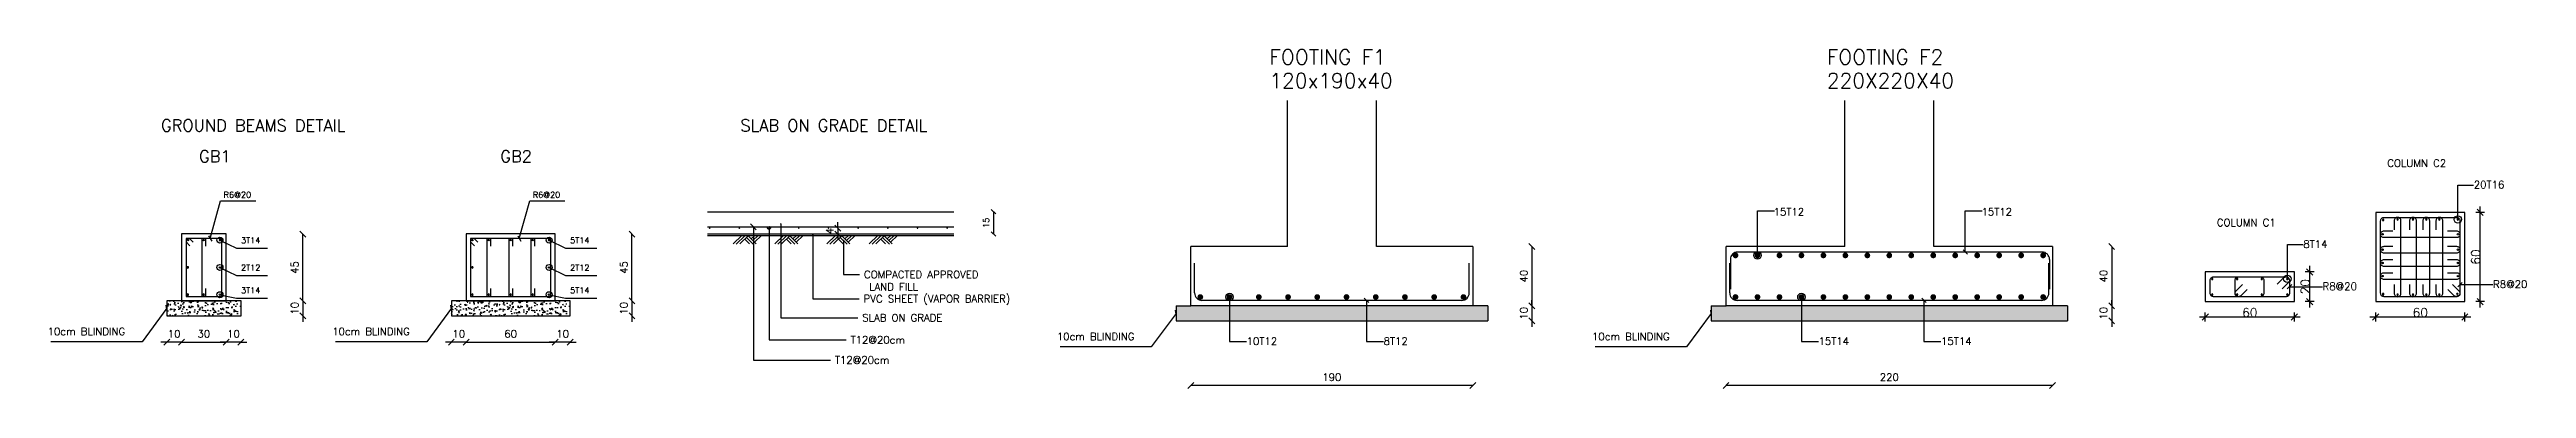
# Model space of a CAD drawing. Header units: metres. Extents: x -353217 to -351774, y -68080 to -67552.
# Drawn here: x -352206.1 to -352039.2, y -67948.4 to -67925.6 of the extents above; entities that cross this region are included whole.
import ezdxf
from ezdxf.enums import TextEntityAlignment as Align

# ---------------------------------------------------------------- set-up
doc = ezdxf.new("R2010")
doc.units = ezdxf.units.M
doc.header["$MEASUREMENT"] = 0
doc.header["$PDMODE"] = 2
doc.header["$PDSIZE"] = -0.6
for name, color, linetype in [('CONRETE', 2, 'Continuous'), ('DIMENSION', 7, 'Continuous'), ('RCAD_Formwork', 2, 'Continuous'), ('STEEL', 1, 'Continuous'), ('str-concrete', 2, 'Continuous'), ('str-dimensions', 7, 'Continuous'), ('str-reinforcement', 5, 'Continuous'), ('str-stirrups', 1, 'Continuous'), ('str-text', 1, 'Continuous'), ('TEXT', 7, 'Continuous')]:
    doc.layers.add(name, color=color, linetype=linetype)
doc.styles.add('ROMAN', font='ROMANS.SHX')
doc.styles.add('ROMANS', font='romans', dxfattribs={"height": 0.4})
doc.styles.add('ROMANS-CART', font='romans.shx', dxfattribs={"height": 2})
doc.dimstyles.new('ASSASLEADER', dxfattribs={"dimscale": 0, "dimtxt": 0.8, "dimasz": 0.4, "dimexe": 0.18, "dimexo": 0.0625, "dimgap": 0.3, "dimtad": 1, "dimdec": 4, "dimlfac": 10, "dimrnd": 5, "dimdsep": 46, "dimtxsty": 'ROMANS', "dimcen": 0.09, "dimclrd": 2, "dimclre": 7, "dimclrt": 1, "dimadec": 0, "dimazin": 0, "dimtfac": 0.066667, "dimtdec": 4, "dimtix": 1, "dimtmove": 2, "dimatfit": 3, "dimfxl": 0, "dimtolj": 1, "dimarcsym": 0})
doc.dimstyles.new('STRUCTURE.5MM', dxfattribs={"dimtxt": 0.5, "dimasz": 0.4, "dimexe": 1.25, "dimexo": 0.625, "dimgap": 0.3, "dimtad": 1, "dimtoh": 1, "dimdec": 4, "dimlfac": 10, "dimrnd": 1, "dimdsep": 46, "dimtxsty": 'ROMAN', "dimblk1": 'OBLIQUE', "dimblk2": 'OBLIQUE', "dimsah": 1, "dimcen": 2.5, "dimse1": 1, "dimse2": 1, "dimclrd": 2, "dimclre": 7, "dimclrt": 1, "dimadec": 0, "dimazin": 0, "dimtfac": 1, "dimtdec": 4, "dimtix": 1, "dimtmove": 0, "dimatfit": 3, "dimldrblk": 'OBLIQUE', "dimfxl": 0, "dimtolj": 1, "dimtzin": 0, "dimarcsym": 0})

msp = doc.modelspace()

# ---------------------------------------------------------------- texts
at = {"style": 'ROMANS'}
for s, p in [('60', (-352042.3675042, -67939.5770088)), ('20', (-352053.8505111, -67941.5770088))]:
    msp.add_text(s, height=0.6, rotation=90, dxfattribs=at).set_placement(p, align=Align.CENTER)
for p in [(-352057.8845491, -67943.6110468), (-352046.4015422, -67943.6110468)]:
    msp.add_text('60', height=0.6, dxfattribs=at).set_placement(p, align=Align.CENTER)
at = {"layer": 'str-text', "style": 'ROMANS-CART'}
for s, height, p in [('FOOTING F1', 1, (-352123.9274403, -67926.6164743)), ('FOOTING F2', 1, (-352086.3791553, -67926.6164743)), ('120x190x40', 1, (-352123.9274403, -67928.2106931)), ('220X220X40', 1, (-352086.3791553, -67928.2106931)), ('COLUMN C2', 0.5, (-352048.625497, -67933.5126445)), ('20T16', 0.5, (-352042.8004532, -67934.957219)), ('15T12', 0.5, (-352089.9588758, -67936.7830201)), ('15T12', 0.5, (-352075.9573606, -67936.7830201)), ('COLUMN C1', 0.5, (-352060.108504, -67937.5126445)), ('8T14', 0.5, (-352054.2834601, -67938.957219)), ('R8@20', 0.5, (-352052.9828981, -67941.7982666)), ('R8@20', 0.5, (-352041.4998911, -67941.6580385)), ('10cm BLINDING', 0.5, (-352206.2220079, -67944.8373854)), ('10cm BLINDING', 0.5, (-352187.0531113, -67944.8373854)), ('10cm BLINDING', 0.5, (-352138.2422522, -67945.1792855)), ('10T12', 0.5, (-352125.4565772, -67945.4909095)), ('8T12', 0.5, (-352116.2329058, -67945.4909095)), ('10cm BLINDING', 0.5, (-352102.1939672, -67945.1792855)), ('15T14', 0.5, (-352086.936855, -67945.4909095)), ('15T14', 0.5, (-352078.6846208, -67945.4909095))]:
    msp.add_text(s, height=height, dxfattribs=at).set_placement(p)
at = {"layer": 'TEXT', "color": 1, "char_height": 0.8, "attachment_point": 4, "style": 'ROMANS'}
for s, insert in [('GROUND BEAMS DETAIL', (-352198.5808161, -67930.7185098)), ('SLAB ON GRADE DETAIL', (-352159.5575552, -67930.7185098)), ('GB1', (-352196.021335, -67932.7987681)), ('GB2', (-352175.728666, -67932.7987681))]:
    msp.add_mtext(s, dxfattribs=dict(at, insert=insert))
at = {"layer": 'TEXT'}
for s, insert, char_height, attachment_point, style in [('R6@20', (-352194.3659171, -67935.3875364), 0.4, 4, 'ROMANS'), ('R6@20', (-352173.5437311, -67935.3875364), 0.4, 4, 'ROMANS'), ('3T14', (-352193.1957947, -67938.4542155), 0.4, 4, 'ROMANS'), ('5T14', (-352171.026898, -67938.4542155), 0.4, 4, 'ROMANS'), ('2T12', (-352193.1957947, -67940.2920827), 0.4, 4, 'ROMANS'), ('2T12', (-352171.026898, -67940.2920827), 0.4, 4, 'ROMANS'), ('3T14', (-352193.1957947, -67941.8191803), 0.4, 4, 'ROMANS'), ('5T14', (-352171.026898, -67941.8191803), 0.4, 4, 'ROMANS'), ('COMPACTED APPROVED\\P LAND FILL', (-352151.2294971, -67940.5065008), 0.5, 1, 'ROMAN'), ('\\A1;SLAB ON GRADE', (-352151.3499606, -67943.4143711), 0.5, 1, 'ROMAN'), ('PVC SHEET (VAPOR BARRIER)', (-352151.2604636, -67942.1328763), 0.5, 1, 'ROMAN'), ('T12@20cm', (-352152.1365378, -67944.9061617), 0.5, 1, 'ROMAN'), ('T12@20cm', (-352153.1922734, -67946.2565369), 0.5, 1, 'ROMAN')]:
    msp.add_mtext(s, dxfattribs=dict(at, insert=insert, char_height=char_height, attachment_point=attachment_point, style=style))

# ---------------------------------------------------------------- blocks, each defined once
blk = doc.blocks.new('_Oblique')
at = {"color": 0, "linetype": 'ByBlock', "lineweight": -2}
blk.add_line((-0.5, -0.5), (0.5, 0.5), dxfattribs=at)
blk = doc.blocks.new('*D633')
at = {"layer": 'Defpoints', "color": 0, "transparency": 16777216}
for p in [(-352153.63, -67937.64), (-352153.63, -67938.03), (-352152.99, -67938.03)]:
    blk.add_point(p, dxfattribs=at)
at = {"layer": 'DIMENSION', "color": 2, "lineweight": -2, "transparency": 16777216}
for p, q in [((-352152.99, -67937.64), (-352152.99, -67937.24)), ((-352152.99, -67937.64), (-352152.99, -67938.03)), ((-352152.99, -67938.03), (-352152.99, -67938.43))]:
    blk.add_line(p, q, dxfattribs=at)
at = {"layer": 'DIMENSION', "color": 2, "lineweight": -2, "transparency": 16777216, "xscale": 0.4, "yscale": 0.4, "zscale": 0.4}
for p, rotation in [((-352152.99, -67937.64), 270), ((-352152.99, -67938.03), 90)]:
    blk.add_blockref('_Oblique', p, dxfattribs=dict(at, rotation=rotation))
at = {"layer": 'DIMENSION', "color": 1, "transparency": 16777216, "insert": (-352153.54, -67937.83), "char_height": 0.5, "attachment_point": 5, "rotation": 90, "style": 'ROMAN'}
blk.add_mtext('\\A1;4', dxfattribs=at)
blk = doc.blocks.new('*D634')
at = {"layer": 'Defpoints', "color": 0, "transparency": 16777216}
for p in [(-352145.62, -67936.53), (-352145.62, -67938.03), (-352142.51, -67938.03)]:
    blk.add_point(p, dxfattribs=at)
at = {"layer": 'DIMENSION', "color": 2, "lineweight": -2, "transparency": 16777216}
blk.add_line((-352142.51, -67936.53), (-352142.51, -67938.03), dxfattribs=at)
at = {"layer": 'DIMENSION', "color": 2, "lineweight": -2, "transparency": 16777216, "xscale": 0.3, "yscale": 0.3, "zscale": 0.3}
for p, rotation in [((-352142.51, -67936.53), 90), ((-352142.51, -67938.03), 270)]:
    blk.add_blockref('_Oblique', p, dxfattribs=dict(at, rotation=rotation))
at = {"layer": 'DIMENSION', "color": 1, "transparency": 16777216, "insert": (-352143.01, -67937.28), "char_height": 0.4, "attachment_point": 5, "rotation": 90, "style": 'ROMAN'}
blk.add_mtext('\\A1;15', dxfattribs=at)
blk = doc.blocks.new('*D630')
at = {"layer": 'Defpoints', "color": 0, "transparency": 16777216}
for p in [(-352169.86, -67938.03), (-352166.86, -67938.03), (-352169.86, -67942.53)]:
    blk.add_point(p, dxfattribs=at)
at = {"layer": 'DIMENSION', "color": 2, "lineweight": -2, "transparency": 16777216}
blk.add_line((-352166.86, -67942.53), (-352166.86, -67938.03), dxfattribs=at)
at = {"layer": 'DIMENSION', "color": 2, "lineweight": -2, "transparency": 16777216, "xscale": 0.4, "yscale": 0.4, "zscale": 0.4}
for p, rotation in [((-352166.86, -67938.03), 90), ((-352166.86, -67942.53), 270)]:
    blk.add_blockref('_Oblique', p, dxfattribs=dict(at, rotation=rotation))
at = {"layer": 'DIMENSION', "color": 1, "transparency": 16777216, "insert": (-352167.41, -67940.28), "char_height": 0.5, "attachment_point": 5, "rotation": 90, "style": 'ROMAN'}
blk.add_mtext('\\A1;45', dxfattribs=at)
blk = doc.blocks.new('*D631')
at = {"layer": 'Defpoints', "color": 0, "transparency": 16777216}
for p in [(-352178.03, -67942.1), (-352172.03, -67942.1), (-352172.03, -67945.3)]:
    blk.add_point(p, dxfattribs=at)
at = {"layer": 'DIMENSION', "color": 2, "lineweight": -2, "transparency": 16777216}
blk.add_line((-352178.03, -67945.3), (-352172.03, -67945.3), dxfattribs=at)
at = {"layer": 'DIMENSION', "color": 2, "lineweight": -2, "transparency": 16777216, "xscale": 0.4, "yscale": 0.4, "zscale": 0.4, "rotation": 180}
blk.add_blockref('_Oblique', (-352178.03, -67945.3), dxfattribs=at)
at = {"layer": 'DIMENSION', "color": 2, "lineweight": -2, "transparency": 16777216, "xscale": 0.4, "yscale": 0.4, "zscale": 0.4}
blk.add_blockref('_Oblique', (-352172.03, -67945.3), dxfattribs=at)
at = {"layer": 'DIMENSION', "color": 1, "transparency": 16777216, "insert": (-352175.03, -67944.75), "char_height": 0.5, "attachment_point": 5, "style": 'ROMAN'}
blk.add_mtext('\\A1;60', dxfattribs=at)
blk = doc.blocks.new('*D635')
at = {"layer": 'Defpoints', "color": 0, "transparency": 16777216}
for p in [(-352179.03, -67942.53), (-352178.03, -67942.53), (-352179.03, -67945.3)]:
    blk.add_point(p, dxfattribs=at)
at = {"layer": 'DIMENSION', "color": 2, "lineweight": -2, "transparency": 16777216}
for p, q in [((-352179.03, -67945.3), (-352179.43, -67945.3)), ((-352178.03, -67945.3), (-352179.03, -67945.3)), ((-352178.03, -67945.3), (-352177.63, -67945.3))]:
    blk.add_line(p, q, dxfattribs=at)
at = {"layer": 'DIMENSION', "color": 2, "lineweight": -2, "transparency": 16777216, "xscale": 0.4, "yscale": 0.4, "zscale": 0.4}
blk.add_blockref('_Oblique', (-352179.03, -67945.3), dxfattribs=at)
at = {"layer": 'DIMENSION', "color": 2, "lineweight": -2, "transparency": 16777216, "xscale": 0.4, "yscale": 0.4, "zscale": 0.4, "rotation": 180}
blk.add_blockref('_Oblique', (-352178.03, -67945.3), dxfattribs=at)
at = {"layer": 'DIMENSION', "color": 1, "transparency": 16777216, "insert": (-352178.53, -67944.75), "char_height": 0.5, "attachment_point": 5, "style": 'ROMAN'}
blk.add_mtext('\\A1;10', dxfattribs=at)
blk = doc.blocks.new('*D632')
at = {"layer": 'Defpoints', "color": 0, "transparency": 16777216}
for p in [(-352172.03, -67942.53), (-352171.03, -67942.53), (-352172.03, -67945.3)]:
    blk.add_point(p, dxfattribs=at)
at = {"layer": 'DIMENSION', "color": 2, "lineweight": -2, "transparency": 16777216}
for p, q in [((-352172.03, -67945.3), (-352172.43, -67945.3)), ((-352171.03, -67945.3), (-352172.03, -67945.3)), ((-352171.03, -67945.3), (-352170.63, -67945.3))]:
    blk.add_line(p, q, dxfattribs=at)
at = {"layer": 'DIMENSION', "color": 2, "lineweight": -2, "transparency": 16777216, "xscale": 0.4, "yscale": 0.4, "zscale": 0.4}
blk.add_blockref('_Oblique', (-352172.03, -67945.3), dxfattribs=at)
at = {"layer": 'DIMENSION', "color": 2, "lineweight": -2, "transparency": 16777216, "xscale": 0.4, "yscale": 0.4, "zscale": 0.4, "rotation": 180}
blk.add_blockref('_Oblique', (-352171.03, -67945.3), dxfattribs=at)
at = {"layer": 'DIMENSION', "color": 1, "transparency": 16777216, "insert": (-352171.53, -67944.75), "char_height": 0.5, "attachment_point": 5, "style": 'ROMAN'}
blk.add_mtext('\\A1;10', dxfattribs=at)
blk = doc.blocks.new('*D636')
at = {"layer": 'Defpoints', "color": 0, "transparency": 16777216}
for p in [(-352171.03, -67942.53), (-352171.03, -67943.53), (-352166.86, -67943.53)]:
    blk.add_point(p, dxfattribs=at)
at = {"layer": 'DIMENSION', "color": 2, "lineweight": -2, "transparency": 16777216}
for p, q in [((-352166.86, -67942.53), (-352166.86, -67942.13)), ((-352166.86, -67942.53), (-352166.86, -67943.53)), ((-352166.86, -67943.53), (-352166.86, -67943.93))]:
    blk.add_line(p, q, dxfattribs=at)
at = {"layer": 'DIMENSION', "color": 2, "lineweight": -2, "transparency": 16777216, "xscale": 0.4, "yscale": 0.4, "zscale": 0.4}
for p, rotation in [((-352166.86, -67942.53), 270), ((-352166.86, -67943.53), 90)]:
    blk.add_blockref('_Oblique', p, dxfattribs=dict(at, rotation=rotation))
at = {"layer": 'DIMENSION', "color": 1, "transparency": 16777216, "insert": (-352167.41, -67943.03), "char_height": 0.5, "attachment_point": 5, "rotation": 90, "style": 'ROMAN'}
blk.add_mtext('\\A1;10', dxfattribs=at)
blk = doc.blocks.new('*D637')
at = {"layer": 'Defpoints', "color": 0, "transparency": 16777216}
for p in [(-352071.17, -67938.87), (-352071.17, -67942.87), (-352067.19, -67942.87)]:
    blk.add_point(p, dxfattribs=at)
at = {"layer": 'DIMENSION', "color": 2, "lineweight": -2, "transparency": 16777216}
blk.add_line((-352067.19, -67938.87), (-352067.19, -67942.87), dxfattribs=at)
at = {"layer": 'DIMENSION', "color": 2, "lineweight": -2, "transparency": 16777216, "xscale": 0.4, "yscale": 0.4, "zscale": 0.4}
for p, rotation in [((-352067.19, -67938.87), 90), ((-352067.19, -67942.87), 270)]:
    blk.add_blockref('_Oblique', p, dxfattribs=dict(at, rotation=rotation))
at = {"layer": 'DIMENSION', "color": 1, "transparency": 16777216, "insert": (-352067.74, -67940.87), "char_height": 0.5, "attachment_point": 5, "rotation": 90, "style": 'ROMAN'}
blk.add_mtext('\\A1;40', dxfattribs=at)
blk = doc.blocks.new('*D638')
at = {"layer": 'Defpoints', "color": 0, "transparency": 16777216}
for p in [(-352070.17, -67942.87), (-352070.17, -67943.87), (-352067.19, -67943.87)]:
    blk.add_point(p, dxfattribs=at)
at = {"layer": 'DIMENSION', "color": 2, "lineweight": -2, "transparency": 16777216}
for p, q in [((-352067.19, -67942.87), (-352067.19, -67942.47)), ((-352067.19, -67942.87), (-352067.19, -67943.87)), ((-352067.19, -67943.87), (-352067.19, -67944.27))]:
    blk.add_line(p, q, dxfattribs=at)
at = {"layer": 'DIMENSION', "color": 2, "lineweight": -2, "transparency": 16777216, "xscale": 0.4, "yscale": 0.4, "zscale": 0.4}
for p, rotation in [((-352067.19, -67942.87), 270), ((-352067.19, -67943.87), 90)]:
    blk.add_blockref('_Oblique', p, dxfattribs=dict(at, rotation=rotation))
at = {"layer": 'DIMENSION', "color": 1, "transparency": 16777216, "insert": (-352067.74, -67943.37), "char_height": 0.5, "attachment_point": 5, "rotation": 90, "style": 'ROMAN'}
blk.add_mtext('\\A1;10', dxfattribs=at)
blk = doc.blocks.new('*D639')
at = {"layer": 'Defpoints', "color": 0, "transparency": 16777216}
for p in [(-352093.17, -67942.87), (-352071.17, -67942.87), (-352093.17, -67948.22)]:
    blk.add_point(p, dxfattribs=at)
at = {"layer": 'DIMENSION', "color": 2, "lineweight": -2, "transparency": 16777216}
blk.add_line((-352071.17, -67948.22), (-352093.17, -67948.22), dxfattribs=at)
at = {"layer": 'DIMENSION', "color": 2, "lineweight": -2, "transparency": 16777216, "xscale": 0.4, "yscale": 0.4, "zscale": 0.4, "rotation": 180}
blk.add_blockref('_Oblique', (-352093.17, -67948.22), dxfattribs=at)
at = {"layer": 'DIMENSION', "color": 2, "lineweight": -2, "transparency": 16777216, "xscale": 0.4, "yscale": 0.4, "zscale": 0.4}
blk.add_blockref('_Oblique', (-352071.17, -67948.22), dxfattribs=at)
at = {"layer": 'DIMENSION', "color": 1, "transparency": 16777216, "insert": (-352082.17, -67947.67), "char_height": 0.5, "attachment_point": 5, "style": 'ROMAN'}
blk.add_mtext('\\A1;220', dxfattribs=at)
blk = doc.blocks.new('*D641')
at = {"layer": 'Defpoints', "color": 0, "transparency": 16777216}
for p in [(-352192.03, -67938.03), (-352189.03, -67938.03), (-352192.03, -67942.53)]:
    blk.add_point(p, dxfattribs=at)
at = {"layer": 'DIMENSION', "color": 2, "lineweight": -2, "transparency": 16777216}
blk.add_line((-352189.03, -67942.53), (-352189.03, -67938.03), dxfattribs=at)
at = {"layer": 'DIMENSION', "color": 2, "lineweight": -2, "transparency": 16777216, "xscale": 0.4, "yscale": 0.4, "zscale": 0.4}
for p, rotation in [((-352189.03, -67938.03), 90), ((-352189.03, -67942.53), 270)]:
    blk.add_blockref('_Oblique', p, dxfattribs=dict(at, rotation=rotation))
at = {"layer": 'DIMENSION', "color": 1, "transparency": 16777216, "insert": (-352189.58, -67940.28), "char_height": 0.5, "attachment_point": 5, "rotation": 90, "style": 'ROMAN'}
blk.add_mtext('\\A1;45', dxfattribs=at)
blk = doc.blocks.new('*D642')
at = {"layer": 'Defpoints', "color": 0, "transparency": 16777216}
for p in [(-352197.2, -67942.1), (-352194.2, -67942.1), (-352194.2, -67945.3)]:
    blk.add_point(p, dxfattribs=at)
at = {"layer": 'DIMENSION', "color": 2, "lineweight": -2, "transparency": 16777216}
blk.add_line((-352197.2, -67945.3), (-352194.2, -67945.3), dxfattribs=at)
at = {"layer": 'DIMENSION', "color": 2, "lineweight": -2, "transparency": 16777216, "xscale": 0.4, "yscale": 0.4, "zscale": 0.4, "rotation": 180}
blk.add_blockref('_Oblique', (-352197.2, -67945.3), dxfattribs=at)
at = {"layer": 'DIMENSION', "color": 2, "lineweight": -2, "transparency": 16777216, "xscale": 0.4, "yscale": 0.4, "zscale": 0.4}
blk.add_blockref('_Oblique', (-352194.2, -67945.3), dxfattribs=at)
at = {"layer": 'DIMENSION', "color": 1, "transparency": 16777216, "insert": (-352195.7, -67944.75), "char_height": 0.5, "attachment_point": 5, "style": 'ROMAN'}
blk.add_mtext('\\A1;30', dxfattribs=at)
blk = doc.blocks.new('*D643')
at = {"layer": 'Defpoints', "color": 0, "transparency": 16777216}
for p in [(-352198.2, -67942.53), (-352197.2, -67942.53), (-352198.2, -67945.3)]:
    blk.add_point(p, dxfattribs=at)
at = {"layer": 'DIMENSION', "color": 2, "lineweight": -2, "transparency": 16777216}
for p, q in [((-352198.2, -67945.3), (-352198.6, -67945.3)), ((-352197.2, -67945.3), (-352198.2, -67945.3)), ((-352197.2, -67945.3), (-352196.8, -67945.3))]:
    blk.add_line(p, q, dxfattribs=at)
at = {"layer": 'DIMENSION', "color": 2, "lineweight": -2, "transparency": 16777216, "xscale": 0.4, "yscale": 0.4, "zscale": 0.4}
blk.add_blockref('_Oblique', (-352198.2, -67945.3), dxfattribs=at)
at = {"layer": 'DIMENSION', "color": 2, "lineweight": -2, "transparency": 16777216, "xscale": 0.4, "yscale": 0.4, "zscale": 0.4, "rotation": 180}
blk.add_blockref('_Oblique', (-352197.2, -67945.3), dxfattribs=at)
at = {"layer": 'DIMENSION', "color": 1, "transparency": 16777216, "insert": (-352197.7, -67944.75), "char_height": 0.5, "attachment_point": 5, "style": 'ROMAN'}
blk.add_mtext('\\A1;10', dxfattribs=at)
blk = doc.blocks.new('*D640')
at = {"layer": 'Defpoints', "color": 0, "transparency": 16777216}
for p in [(-352194.2, -67942.53), (-352193.2, -67942.53), (-352194.2, -67945.3)]:
    blk.add_point(p, dxfattribs=at)
at = {"layer": 'DIMENSION', "color": 2, "lineweight": -2, "transparency": 16777216}
for p, q in [((-352194.2, -67945.3), (-352194.6, -67945.3)), ((-352193.2, -67945.3), (-352194.2, -67945.3)), ((-352193.2, -67945.3), (-352192.8, -67945.3))]:
    blk.add_line(p, q, dxfattribs=at)
at = {"layer": 'DIMENSION', "color": 2, "lineweight": -2, "transparency": 16777216, "xscale": 0.4, "yscale": 0.4, "zscale": 0.4}
blk.add_blockref('_Oblique', (-352194.2, -67945.3), dxfattribs=at)
at = {"layer": 'DIMENSION', "color": 2, "lineweight": -2, "transparency": 16777216, "xscale": 0.4, "yscale": 0.4, "zscale": 0.4, "rotation": 180}
blk.add_blockref('_Oblique', (-352193.2, -67945.3), dxfattribs=at)
at = {"layer": 'DIMENSION', "color": 1, "transparency": 16777216, "insert": (-352193.7, -67944.75), "char_height": 0.5, "attachment_point": 5, "style": 'ROMAN'}
blk.add_mtext('\\A1;10', dxfattribs=at)
blk = doc.blocks.new('*D644')
at = {"layer": 'Defpoints', "color": 0, "transparency": 16777216}
for p in [(-352193.2, -67942.53), (-352193.2, -67943.53), (-352189.03, -67943.53)]:
    blk.add_point(p, dxfattribs=at)
at = {"layer": 'DIMENSION', "color": 2, "lineweight": -2, "transparency": 16777216}
for p, q in [((-352189.03, -67942.53), (-352189.03, -67942.13)), ((-352189.03, -67942.53), (-352189.03, -67943.53)), ((-352189.03, -67943.53), (-352189.03, -67943.93))]:
    blk.add_line(p, q, dxfattribs=at)
at = {"layer": 'DIMENSION', "color": 2, "lineweight": -2, "transparency": 16777216, "xscale": 0.4, "yscale": 0.4, "zscale": 0.4}
for p, rotation in [((-352189.03, -67942.53), 270), ((-352189.03, -67943.53), 90)]:
    blk.add_blockref('_Oblique', p, dxfattribs=dict(at, rotation=rotation))
at = {"layer": 'DIMENSION', "color": 1, "transparency": 16777216, "insert": (-352189.58, -67943.03), "char_height": 0.5, "attachment_point": 5, "rotation": 90, "style": 'ROMAN'}
blk.add_mtext('\\A1;10', dxfattribs=at)
blk = doc.blocks.new('*D736')
at = {"layer": 'Defpoints', "color": 0, "transparency": 16777216}
for p in [(-352110.22, -67938.87), (-352110.22, -67942.87), (-352106.24, -67942.87)]:
    blk.add_point(p, dxfattribs=at)
at = {"layer": 'DIMENSION', "color": 2, "lineweight": -2, "transparency": 16777216}
blk.add_line((-352106.24, -67938.87), (-352106.24, -67942.87), dxfattribs=at)
at = {"layer": 'DIMENSION', "color": 2, "lineweight": -2, "transparency": 16777216, "xscale": 0.4, "yscale": 0.4, "zscale": 0.4}
for p, rotation in [((-352106.24, -67938.87), 90), ((-352106.24, -67942.87), 270)]:
    blk.add_blockref('_Oblique', p, dxfattribs=dict(at, rotation=rotation))
at = {"layer": 'DIMENSION', "color": 1, "transparency": 16777216, "insert": (-352106.79, -67940.87), "char_height": 0.5, "attachment_point": 5, "rotation": 90, "style": 'ROMAN'}
blk.add_mtext('\\A1;40', dxfattribs=at)
blk = doc.blocks.new('*D737')
at = {"layer": 'Defpoints', "color": 0, "transparency": 16777216}
for p in [(-352109.22, -67942.87), (-352109.22, -67943.87), (-352106.24, -67943.87)]:
    blk.add_point(p, dxfattribs=at)
at = {"layer": 'DIMENSION', "color": 2, "lineweight": -2, "transparency": 16777216}
for p, q in [((-352106.24, -67942.87), (-352106.24, -67942.47)), ((-352106.24, -67942.87), (-352106.24, -67943.87)), ((-352106.24, -67943.87), (-352106.24, -67944.27))]:
    blk.add_line(p, q, dxfattribs=at)
at = {"layer": 'DIMENSION', "color": 2, "lineweight": -2, "transparency": 16777216, "xscale": 0.4, "yscale": 0.4, "zscale": 0.4}
for p, rotation in [((-352106.24, -67942.87), 270), ((-352106.24, -67943.87), 90)]:
    blk.add_blockref('_Oblique', p, dxfattribs=dict(at, rotation=rotation))
at = {"layer": 'DIMENSION', "color": 1, "transparency": 16777216, "insert": (-352106.79, -67943.37), "char_height": 0.5, "attachment_point": 5, "rotation": 90, "style": 'ROMAN'}
blk.add_mtext('\\A1;10', dxfattribs=at)
blk = doc.blocks.new('*D738')
at = {"layer": 'Defpoints', "color": 0, "transparency": 16777216}
for p in [(-352129.22, -67942.87), (-352110.22, -67942.87), (-352129.22, -67948.22)]:
    blk.add_point(p, dxfattribs=at)
at = {"layer": 'DIMENSION', "color": 2, "lineweight": -2, "transparency": 16777216}
blk.add_line((-352110.22, -67948.22), (-352129.22, -67948.22), dxfattribs=at)
at = {"layer": 'DIMENSION', "color": 2, "lineweight": -2, "transparency": 16777216, "xscale": 0.4, "yscale": 0.4, "zscale": 0.4, "rotation": 180}
blk.add_blockref('_Oblique', (-352129.22, -67948.22), dxfattribs=at)
at = {"layer": 'DIMENSION', "color": 2, "lineweight": -2, "transparency": 16777216, "xscale": 0.4, "yscale": 0.4, "zscale": 0.4}
blk.add_blockref('_Oblique', (-352110.22, -67948.22), dxfattribs=at)
at = {"layer": 'DIMENSION', "color": 1, "transparency": 16777216, "insert": (-352119.72, -67947.67), "char_height": 0.5, "attachment_point": 5, "style": 'ROMAN'}
blk.add_mtext('\\A1;190', dxfattribs=at)

# ---------------------------------------------------------------- dimensions: what is measured, and where the dimension line sits
at = {"layer": 'DIMENSION'}
dim = msp.add_linear_dim(base=(-352142.5078114, -67938.0270441), p1=(-352145.6156388, -67936.5270441), p2=(-352145.6156388, -67938.0270441), angle=90, dimstyle='STRUCTURE.5MM', override={"dimtxt": 0.4, "dimasz": 0.3}, dxfattribs=at)
dim.commit()
dim.dimension.update_dxf_attribs({"geometry": '*D634', "text_midpoint": (-352143.0078114, -67937.2770441)})
for p1, p2, distance, picture, middle in [((-352192.0259947, -67942.5270441), (-352192.0259947, -67938.0270441), -3, '*D641', (-352189.5759947, -67940.2770441)), ((-352169.8570981, -67942.5270441), (-352169.8570981, -67938.0270441), -3, '*D630', (-352167.4070981, -67940.2770441)), ((-352110.2158538, -67938.8689442), (-352110.2158538, -67942.8689442), 3.978025, '*D736', (-352106.7878288, -67940.8689442)), ((-352071.1675688, -67938.8689442), (-352071.1675688, -67942.8689442), 3.978025, '*D637', (-352067.7395439, -67940.8689442)), ((-352197.1956095, -67942.5270441), (-352198.1956095, -67942.5270441), 2.7735112, '*D643', (-352197.6956095, -67944.7505553)), ((-352197.1956095, -67942.1005553), (-352194.1956095, -67942.1005553), -3.2, '*D642', (-352195.6956095, -67944.7505553)), ((-352193.1956095, -67942.5270441), (-352194.1956095, -67942.5270441), 2.7735112, '*D640', (-352193.6956095, -67944.7505553)), ((-352193.1956095, -67942.5270441), (-352193.1956095, -67943.5270441), 4.1696148, '*D644', (-352189.5759947, -67943.0270441)), ((-352178.0267129, -67942.5270441), (-352179.0267129, -67942.5270441), 2.7735112, '*D635', (-352178.5267129, -67944.7505553)), ((-352178.0267129, -67942.1005553), (-352172.0267129, -67942.1005553), -3.2, '*D631', (-352175.0267129, -67944.7505553)), ((-352171.0267129, -67942.5270441), (-352172.0267129, -67942.5270441), 2.7735112, '*D632', (-352171.5267129, -67944.7505553)), ((-352171.0267129, -67942.5270441), (-352171.0267129, -67943.5270441), 4.1696148, '*D636', (-352167.4070981, -67943.0270441)), ((-352110.2158538, -67942.8689442), (-352129.2158538, -67942.8689442), 5.3515272, '*D738', (-352119.7158538, -67947.6704714)), ((-352109.2158538, -67942.8689442), (-352109.2158538, -67943.8689442), 2.978025, '*D737', (-352106.7878288, -67943.3689442)), ((-352071.1675688, -67942.8689442), (-352093.1675688, -67942.8689442), 5.3515272, '*D639', (-352082.1675688, -67947.6704714)), ((-352070.1675688, -67942.8689442), (-352070.1675688, -67943.8689442), 2.978025, '*D638', (-352067.7395439, -67943.3689442))]:
    dim = msp.add_aligned_dim(p1=p1, p2=p2, distance=distance, dimstyle='STRUCTURE.5MM', dxfattribs=at)
    dim.commit()
    dim.dimension.update_dxf_attribs({"geometry": picture, "text_midpoint": middle})
dim = msp.add_linear_dim(base=(-352152.9859869, -67938.0270441), p1=(-352153.6297774, -67937.6412293), p2=(-352153.6297774, -67938.0270441), angle=90, dimstyle='STRUCTURE.5MM', dxfattribs=at)
dim.commit()
dim.dimension.update_dxf_attribs({"geometry": '*D633', "text_midpoint": (-352153.5359869, -67937.8341367)})

# ---------------------------------------------------------------- hatches: boundary and pattern name
at = {"layer": 'CONRETE'}
h = msp.add_hatch(dxfattribs=at)
h.set_pattern_fill('AR-CONC', color=256, scale=0.1, style=0)
h.set_pattern_definition([(50, (-352116.02997, -67468.9372), (0.7172602, -0.0627521), [0.075, -0.825]), (355, (-352116.03, -67468.9372), (-0.1387513, 0.7521921), [0.06, -0.66]), (100.45144, (-352115.9702, -67468.9424), (0.5785088, 0.68944), [0.0637402, -0.7011421]), (46.1842, (-352116.03, -67468.7372), (1.0672413, -0.1655193), [0.1125, -1.2375]), (96.63564, (-352115.941, -67468.751), (0.934662, 0.9741186), [0.0956103, -1.0517138]), (351.18416, (-352116.03, -67468.7372), (0.934662, 0.9741186), [0.09, -0.99]), (21, (-352115.92997, -67468.7872), (0.59690705, -0.4026189), [0.075, -0.825]), (326, (-352115.93, -67468.7872), (0.2433153, 0.72515), [0.06, -0.66]), (71.45144, (-352115.8802, -67468.82074), (0.8402224, 0.3225312), [0.0637402, -0.7011421]), (37.5, (-352116.02997, -67468.9372), (0.01215986, 0.33289385), [0, -0.652, 0, -0.67, 0, -0.6625]), (7.5, (-352116.02997, -67468.9372), (0.26306954, 0.3944117), [0, -0.382, 0, -0.637, 0, -0.2525]), (327.5, (-352116.25297, -67468.9372), (0.53382244, -0.02255487), [0, -0.25, 0, -0.78, 0, -1.035]), (317.5, (-352116.35297, -67468.9372), (0.58318617, 0.100105), [0, -0.325, 0, -0.518, 0, -0.735])])
h.paths.add_polyline_path([(-352198.1956095, -67942.5270441), (-352198.1956095, -67943.5270441), (-352193.1956095, -67943.5270441), (-352193.1956095, -67942.5270441)])
h = msp.add_hatch(dxfattribs=at)
h.set_pattern_fill('AR-CONC', color=256, scale=0.1, style=0)
h.set_pattern_definition([(50, (-352093.8611, -67468.9372), (0.7172602, -0.0627521), [0.075, -0.825]), (355, (-352093.8611, -67468.9372), (-0.1387513, 0.7521921), [0.06, -0.66]), (100.45144, (-352093.8013, -67468.9424), (0.5785088, 0.68944), [0.0637402, -0.7011421]), (46.1842, (-352093.8611, -67468.7372), (1.0672413, -0.1655193), [0.1125, -1.2375]), (96.63564, (-352093.7721, -67468.751), (0.934662, 0.9741186), [0.0956103, -1.0517138]), (351.18416, (-352093.8611, -67468.7372), (0.934662, 0.9741186), [0.09, -0.99]), (21, (-352093.7611, -67468.7872), (0.59690705, -0.4026189), [0.075, -0.825]), (326, (-352093.7611, -67468.7872), (0.2433153, 0.72515), [0.06, -0.66]), (71.45144, (-352093.7113, -67468.82074), (0.8402224, 0.3225312), [0.0637402, -0.7011421]), (37.5, (-352093.86107, -67468.9372), (0.01215986, 0.33289385), [0, -0.652, 0, -0.67, 0, -0.6625]), (7.5, (-352093.86107, -67468.9372), (0.26306954, 0.3944117), [0, -0.382, 0, -0.637, 0, -0.2525]), (327.5, (-352094.08407, -67468.9372), (0.53382244, -0.02255487), [0, -0.25, 0, -0.78, 0, -1.035]), (317.5, (-352094.18407, -67468.9372), (0.58318617, 0.100105), [0, -0.325, 0, -0.518, 0, -0.735])])
h.paths.add_polyline_path([(-352179.0267129, -67942.5270441), (-352179.0267129, -67943.5270441), (-352171.0267129, -67943.5270441), (-352171.0267129, -67942.5270441)])
h = msp.add_hatch(dxfattribs=at)
h.set_pattern_fill('AR-CONC', color=256, scale=0.1, style=0)
h.set_pattern_definition([(50, (-352049.5502, -67469.2791), (0.7172602, -0.0627521), [0.075, -0.825]), (355, (-352049.5502, -67469.2791), (-0.1387513, 0.7521921), [0.06, -0.66]), (100.45144, (-352049.49044, -67469.2843), (0.5785088, 0.68944), [0.0637402, -0.7011421]), (46.1842, (-352049.5502, -67469.0791), (1.0672413, -0.1655193), [0.1125, -1.2375]), (96.63564, (-352049.4613, -67469.0929), (0.934662, 0.9741186), [0.0956103, -1.0517138]), (351.18416, (-352049.5502, -67469.0791), (0.934662, 0.9741186), [0.09, -0.99]), (21, (-352049.4502, -67469.1291), (0.59690705, -0.4026189), [0.075, -0.825]), (326, (-352049.4502, -67469.1291), (0.2433153, 0.72515), [0.06, -0.66]), (71.45144, (-352049.4005, -67469.16264), (0.8402224, 0.3225312), [0.0637402, -0.7011421]), (37.5, (-352049.5502, -67469.2791), (0.01215986, 0.33289385), [0, -0.652, 0, -0.67, 0, -0.6625]), (7.5, (-352049.5502, -67469.2791), (0.26306954, 0.3944117), [0, -0.382, 0, -0.637, 0, -0.2525]), (327.5, (-352049.7732, -67469.2791), (0.53382244, -0.02255487), [0, -0.25, 0, -0.78, 0, -1.035]), (317.5, (-352049.8732, -67469.2791), (0.58318617, 0.100105), [0, -0.325, 0, -0.518, 0, -0.735])])
h.paths.add_polyline_path([(-352130.2158538, -67942.8689442), (-352130.2158538, -67943.8689442), (-352109.2158538, -67943.8689442), (-352109.2158538, -67942.8689442)])
h = msp.add_hatch(dxfattribs=at)
h.set_pattern_fill('AR-CONC', color=256, scale=0.1, style=0)
h.set_pattern_definition([(50, (-352012.0019, -67469.2791), (0.7172602, -0.0627521), [0.075, -0.825]), (355, (-352012.0019, -67469.2791), (-0.1387513, 0.7521921), [0.06, -0.66]), (100.45144, (-352011.94216, -67469.2843), (0.5785088, 0.68944), [0.0637402, -0.7011421]), (46.1842, (-352012.0019, -67469.0791), (1.0672413, -0.1655193), [0.1125, -1.2375]), (96.63564, (-352011.913, -67469.0929), (0.934662, 0.9741186), [0.0956103, -1.0517138]), (351.18416, (-352012.0019, -67469.0791), (0.934662, 0.9741186), [0.09, -0.99]), (21, (-352011.9019, -67469.1291), (0.59690705, -0.4026189), [0.075, -0.825]), (326, (-352011.9019, -67469.1291), (0.2433153, 0.72515), [0.06, -0.66]), (71.45144, (-352011.8522, -67469.16264), (0.8402224, 0.3225312), [0.0637402, -0.7011421]), (37.5, (-352012.00193, -67469.2791), (0.01215986, 0.33289385), [0, -0.652, 0, -0.67, 0, -0.6625]), (7.5, (-352012.00193, -67469.2791), (0.26306954, 0.3944117), [0, -0.382, 0, -0.637, 0, -0.2525]), (327.5, (-352012.22493, -67469.2791), (0.53382244, -0.02255487), [0, -0.25, 0, -0.78, 0, -1.035]), (317.5, (-352012.32493, -67469.2791), (0.58318617, 0.100105), [0, -0.325, 0, -0.518, 0, -0.735])])
h.paths.add_polyline_path([(-352094.1675688, -67942.8689442), (-352094.1675688, -67943.8689442), (-352070.1675688, -67943.8689442), (-352070.1675688, -67942.8689442)])

# ---------------------------------------------------------------- linework, layer by layer
for p, q in [((-352161.7824022, -67936.5270441), (-352145.1875348, -67936.5270441)), ((-352161.7824022, -67938.0270441), (-352145.1875348, -67938.0270441)), ((-352161.7824022, -67938.1270441), (-352145.1875348, -67938.1270441)), ((-352160.0426998, -67938.691015), (-352159.4619088, -67938.1270441)), ((-352159.8491016, -67938.7232699), (-352159.2350937, -67938.1270441)), ((-352159.5909725, -67938.691015), (-352159.0101815, -67938.1270441)), ((-352158.9456488, -67938.691015), (-352159.2683106, -67938.3776976)), ((-352158.6875196, -67938.7232699), (-352159.1558545, -67938.2684983)), ((-352158.4939214, -67938.691015), (-352159.0424469, -67938.1583751)), ((-352158.833196, -67938.361566), (-352158.5916796, -67938.1270441)), ((-352158.7197884, -67938.4716892), (-352158.3648644, -67938.1270441)), ((-352158.6073323, -67938.5808885), (-352158.1399523, -67938.1270441)), ((-352157.2350636, -67938.691015), (-352156.6542726, -67938.1270441)), ((-352157.0414654, -67938.7232699), (-352156.4274575, -67938.1270441)), ((-352156.7833363, -67938.691015), (-352156.2025453, -67938.1270441)), ((-352156.1380125, -67938.691015), (-352156.4606744, -67938.3776976)), ((-352155.8798834, -67938.7232699), (-352156.3482183, -67938.2684983)), ((-352155.6862852, -67938.691015), (-352156.2348107, -67938.1583751)), ((-352156.0255598, -67938.361566), (-352155.7840434, -67938.1270441)), ((-352155.9121522, -67938.4716892), (-352155.5572282, -67938.1270441)), ((-352155.7996961, -67938.5808885), (-352155.3323161, -67938.1270441)), ((-352153.7311341, -67938.691015), (-352153.1503432, -67938.1270441)), ((-352153.5375359, -67938.7232699), (-352152.923528, -67938.1270441)), ((-352153.2794068, -67938.691015), (-352152.6986158, -67938.1270441)), ((-352152.6340831, -67938.691015), (-352152.9567449, -67938.3776976)), ((-352152.375954, -67938.7232699), (-352152.8442889, -67938.2684983)), ((-352152.1823557, -67938.691015), (-352152.7308813, -67938.1583751)), ((-352152.5216303, -67938.361566), (-352152.2801139, -67938.1270441)), ((-352152.4082227, -67938.4716892), (-352152.0532988, -67938.1270441)), ((-352152.2957667, -67938.5808885), (-352151.8283866, -67938.1270441)), ((-352150.8785772, -67938.691015), (-352150.2977862, -67938.1270441)), ((-352150.6849789, -67938.7232699), (-352150.070971, -67938.1270441)), ((-352150.4268498, -67938.691015), (-352149.8460589, -67938.1270441)), ((-352149.7815261, -67938.691015), (-352150.104188, -67938.3776976)), ((-352149.523397, -67938.7232699), (-352149.9917319, -67938.2684983)), ((-352149.3297988, -67938.691015), (-352149.8783243, -67938.1583751)), ((-352149.6690734, -67938.361566), (-352149.427557, -67938.1270441)), ((-352149.5556658, -67938.4716892), (-352149.2007418, -67938.1270441)), ((-352149.4432097, -67938.5808885), (-352148.9758296, -67938.1270441))]:
    msp.add_line(p, q, dxfattribs=at)
at = {"layer": 'RCAD_Formwork'}
for points in [[(-352197.1956095, -67938.0270441), (-352197.1956095, -67942.5270441), (-352194.1956095, -67942.5270441), (-352194.1956095, -67938.0270441), (-352197.1956095, -67938.0270441)], [(-352178.0267129, -67938.0270441), (-352178.0267129, -67942.5270441), (-352172.0267129, -67942.5270441), (-352172.0267129, -67938.0270441), (-352178.0267129, -67938.0270441)]]:
    msp.add_lwpolyline(points, dxfattribs=at)
for points in [[(-352193.1956095, -67942.5270441), (-352198.1956095, -67942.5270441), (-352198.1956095, -67943.5270441), (-352193.1956095, -67943.5270441)], [(-352171.0267129, -67942.5270441), (-352179.0267129, -67942.5270441), (-352179.0267129, -67943.5270441), (-352171.0267129, -67943.5270441)]]:
    msp.add_lwpolyline(points, close=True, dxfattribs=at)
at = {"layer": 'STEEL'}
for p, q in [((-352196.8956095, -67938.3270441), (-352196.8956095, -67942.2270441)), ((-352194.4956095, -67938.3270441), (-352196.8956095, -67938.3270441)), ((-352196.6482479, -67938.8137197), (-352196.8956095, -67938.5663581)), ((-352196.4106148, -67938.5772134), (-352196.6562983, -67938.3281816)), ((-352195.8320911, -67938.3270441), (-352195.8320911, -67942.2270441)), ((-352195.5954188, -67938.3270441), (-352195.5954188, -67938.8573019)), ((-352194.4956095, -67942.2270441), (-352194.4956095, -67938.3270441)), ((-352177.7267129, -67938.3270441), (-352177.7267129, -67942.2270441)), ((-352172.3267129, -67938.3270441), (-352177.7267129, -67938.3270441)), ((-352177.4793512, -67938.8137197), (-352177.7267129, -67938.5663581)), ((-352177.2417181, -67938.5772134), (-352177.4874016, -67938.3281816)), ((-352176.6269036, -67938.3270441), (-352176.6269036, -67942.2270441)), ((-352176.3902314, -67938.3270441), (-352176.3902314, -67938.8573019)), ((-352175.145049, -67938.3270441), (-352175.145049, -67942.2270441)), ((-352174.9083768, -67938.3270441), (-352174.9083768, -67938.8573019)), ((-352173.6631944, -67938.3270441), (-352173.6631944, -67942.2270441)), ((-352173.4265222, -67938.3270441), (-352173.4265222, -67938.8573019)), ((-352172.3267129, -67942.2270441), (-352172.3267129, -67938.3270441)), ((-352161.7824022, -67937.5484069), (-352145.1875348, -67937.5484069)), ((-352195.5954188, -67941.6967864), (-352195.5954188, -67942.2270441)), ((-352176.3902314, -67941.6967864), (-352176.3902314, -67942.2270441)), ((-352174.9083768, -67941.6967864), (-352174.9083768, -67942.2270441)), ((-352173.4265222, -67941.6967864), (-352173.4265222, -67942.2270441)), ((-352196.8956095, -67942.2270441), (-352194.4956095, -67942.2270441)), ((-352177.7267129, -67942.2270441), (-352172.3267129, -67942.2270441))]:
    msp.add_line(p, q, dxfattribs=at)
for points in [[(-352161.6547774, -67937.6162293, 1), (-352161.6047774, -67937.6162293, 1)], [(-352159.6547774, -67937.6162293, 1), (-352159.6047774, -67937.6162293, 1)], [(-352157.6547774, -67937.6162293, 1), (-352157.6047774, -67937.6162293, 1)], [(-352155.6547774, -67937.6162293, 1), (-352155.6047774, -67937.6162293, 1)], [(-352153.6547774, -67937.6162293, 1), (-352153.6047774, -67937.6162293, 1)], [(-352151.6547774, -67937.6162293, 1), (-352151.6047774, -67937.6162293, 1)], [(-352149.6547774, -67937.6162293, 1), (-352149.6047774, -67937.6162293, 1)], [(-352147.6547774, -67937.6162293, 1), (-352147.6047774, -67937.6162293, 1)], [(-352145.6547774, -67937.6162293, 1), (-352145.6047774, -67937.6162293, 1)]]:
    msp.add_lwpolyline(points, format="xyb", close=True, dxfattribs=at)
at = {"layer": 'str-concrete'}
for p, q in [((-352122.7158538, -67938.8689442), (-352122.7158538, -67929.0543143)), ((-352116.7158538, -67938.8689442), (-352116.7158538, -67929.0543143)), ((-352085.1675688, -67938.8689442), (-352085.1675688, -67929.0543143)), ((-352079.1675688, -67938.8689442), (-352079.1675688, -67929.0543143)), ((-352122.7158538, -67938.8689442), (-352129.2158538, -67938.8689442)), ((-352129.2158538, -67942.8689442), (-352129.2158538, -67938.8689442)), ((-352110.2158538, -67938.8689442), (-352116.7158538, -67938.8689442)), ((-352110.2158538, -67938.8689442), (-352110.2158538, -67942.8689442)), ((-352093.1675688, -67942.8689442), (-352093.1675688, -67938.8689442)), ((-352085.1675688, -67938.8689442), (-352093.1675688, -67938.8689442)), ((-352071.1675688, -67938.8689442), (-352079.1675688, -67938.8689442)), ((-352071.1675688, -67938.8689442), (-352071.1675688, -67942.8689442)), ((-352130.2158538, -67942.8689442), (-352130.2158538, -67943.8689442)), ((-352130.2158538, -67942.8689442), (-352129.2158538, -67942.8689442)), ((-352110.2158538, -67942.8689442), (-352129.2158538, -67942.8689442)), ((-352109.2158538, -67942.8689442), (-352110.2158538, -67942.8689442)), ((-352109.2158538, -67942.8689442), (-352109.2158538, -67943.8689442)), ((-352094.1675688, -67942.8689442), (-352094.1675688, -67943.8689442)), ((-352094.1675688, -67942.8689442), (-352093.1675688, -67942.8689442)), ((-352071.1675688, -67942.8689442), (-352093.1675688, -67942.8689442)), ((-352070.1675688, -67942.8689442), (-352071.1675688, -67942.8689442)), ((-352070.1675688, -67942.8689442), (-352070.1675688, -67943.8689442)), ((-352130.2158538, -67943.8689442), (-352109.2158538, -67943.8689442)), ((-352094.1675688, -67943.8689442), (-352070.1675688, -67943.8689442))]:
    msp.add_line(p, q, dxfattribs=at)
for points in [[(-352049.4015422, -67936.5770088), (-352049.4015422, -67942.5770088)], [(-352043.4015422, -67936.5770088), (-352049.4015422, -67936.5770088)], [(-352043.4015422, -67942.5770088), (-352043.4015422, -67936.5770088)], [(-352054.8845491, -67940.5770088), (-352060.8845491, -67940.5770088)], [(-352060.8845491, -67940.5770088), (-352060.8845491, -67942.5770088)], [(-352054.8845491, -67942.5770088), (-352054.8845491, -67940.5770088)], [(-352060.8845491, -67942.5770088), (-352054.8845491, -67942.5770088)], [(-352049.4015422, -67942.5770088), (-352043.4015422, -67942.5770088)]]:
    msp.add_lwpolyline(points, dxfattribs=at)
at = {"layer": 'str-dimensions'}
for points in [[(-352042.0675042, -67936.5770088), (-352042.6675042, -67936.5770088)], [(-352042.155372, -67936.7891408), (-352042.5796362, -67936.3648768)], [(-352042.3675042, -67942.9770088), (-352042.3675042, -67936.1770088)], [(-352053.8505111, -67942.9770088), (-352053.8505111, -67940.1770088)], [(-352053.5505111, -67940.5770088), (-352054.1505111, -67940.5770088)], [(-352053.6383789, -67940.7891408), (-352054.0626431, -67940.3648768)], [(-352061.2845491, -67943.6110468), (-352054.4845491, -67943.6110468)], [(-352061.0966811, -67943.823179), (-352060.6724171, -67943.3989148)], [(-352060.8845491, -67943.9110468), (-352060.8845491, -67943.3110468)], [(-352055.0966811, -67943.823179), (-352054.6724171, -67943.3989148)], [(-352054.8845491, -67943.9110468), (-352054.8845491, -67943.3110468)], [(-352053.5505111, -67942.5770088), (-352054.1505111, -67942.5770088)], [(-352053.6383789, -67942.7891408), (-352054.0626431, -67942.3648768)], [(-352049.8015422, -67943.6110468), (-352043.0015422, -67943.6110468)], [(-352049.6136742, -67943.823179), (-352049.1894102, -67943.3989148)], [(-352049.4015422, -67943.9110468), (-352049.4015422, -67943.3110468)], [(-352043.6136742, -67943.823179), (-352043.1894102, -67943.3989148)], [(-352043.4015422, -67943.9110468), (-352043.4015422, -67943.3110468)], [(-352042.0675042, -67942.5770088), (-352042.6675042, -67942.5770088)], [(-352042.155372, -67942.7891408), (-352042.5796362, -67942.3648768)]]:
    msp.add_lwpolyline(points, dxfattribs=at)
at = {"layer": 'str-reinforcement'}
for p, q in [((-352128.9658538, -67941.9939442), (-352128.9658538, -67939.9908124)), ((-352110.4658538, -67941.9939442), (-352110.4658538, -67939.9908124)), ((-352092.9175688, -67941.9939442), (-352092.9175688, -67939.9908124)), ((-352092.8744213, -67939.7439442), (-352092.8744213, -67941.7470761)), ((-352071.8744213, -67939.2439442), (-352092.3744213, -67939.2439442)), ((-352071.4175688, -67941.9939442), (-352071.4175688, -67939.9908124)), ((-352071.3744213, -67939.7439442), (-352071.3744213, -67941.7470761)), ((-352110.9658538, -67942.4939442), (-352128.4658538, -67942.4939442)), ((-352071.9175688, -67942.4939442), (-352092.4175688, -67942.4939442))]:
    msp.add_line(p, q, dxfattribs=at)
for points, format in [([(-352047.9338055, -67936.9870088, 1), (-352047.9338055, -67937.0870088, 1)], "xyb"), ([(-352046.8930799, -67936.9870088, 1), (-352046.8930799, -67937.0870088, 1)], "xyb"), ([(-352045.9988943, -67936.9870088, 1), (-352045.9988943, -67937.0870088, 1)], "xyb"), ([(-352045.1165422, -67936.9870088, 1), (-352045.1165422, -67937.0870088, 1)], "xyb"), ([(-352043.8715422, -67936.9970088, 1), (-352043.8715422, -67937.0970088, 1)], "xyb"), ([(-352196.8272734, -67938.439177, -1), (-352196.7272734, -67938.439177, -1)], "xyb"), ([(-352195.763755, -67938.439177, -1), (-352195.663755, -67938.439177, -1)], "xyb"), ([(-352194.5639456, -67938.439177, 1), (-352194.6639456, -67938.439177, 1)], "xyb"), ([(-352177.6583768, -67938.439177, -1), (-352177.5583768, -67938.439177, -1)], "xyb"), ([(-352176.5585675, -67938.439177, -1), (-352176.4585675, -67938.439177, -1)], "xyb"), ([(-352175.0767129, -67938.439177, -1), (-352174.9767129, -67938.439177, -1)], "xyb"), ([(-352173.5948583, -67938.439177, -1), (-352173.4948583, -67938.439177, -1)], "xyb"), ([(-352172.395049, -67938.439177, 1), (-352172.495049, -67938.439177, 1)], "xyb"), ([(-352048.9915422, -67938.0447454, -1), (-352048.8915422, -67938.0447454, -1)], "xyb"), ([(-352048.9015422, -67937.0270088, 1), (-352048.9015422, -67937.1270088, 1)], "xyb"), ([(-352043.9115422, -67938.0447454, -1), (-352043.8115422, -67938.0447454, -1)], "xyb"), ([(-352196.8272734, -67940.2770441, 1), (-352196.7272734, -67940.2770441, 1)], "xyb"), ([(-352194.5639456, -67940.2770441, -1), (-352194.6639456, -67940.2770441, -1)], "xyb"), ([(-352177.6583768, -67940.2770441, 1), (-352177.5583768, -67940.2770441, 1)], "xyb"), ([(-352172.395049, -67940.2770441, -1), (-352172.495049, -67940.2770441, -1)], "xyb"), ([(-352092.6253369, -67939.4683808, 0.192375, 0.192375, -1), (-352092.4329619, -67939.4683808, 0.192375, 0.192375, -1)], "xyseb"), ([(-352091.1451111, -67939.4683808, 0.192375, 0.192375, -1), (-352090.9527361, -67939.4683808, 0.192375, 0.192375, -1)], "xyseb"), ([(-352089.6648853, -67939.4683808, 0.192375, 0.192375, -1), (-352089.4725103, -67939.4683808, 0.192375, 0.192375, -1)], "xyseb"), ([(-352088.1846595, -67939.4683808, 0.192375, 0.192375, -1), (-352087.9922845, -67939.4683808, 0.192375, 0.192375, -1)], "xyseb"), ([(-352086.7044337, -67939.4683808, 0.192375, 0.192375, -1), (-352086.5120587, -67939.4683808, 0.192375, 0.192375, -1)], "xyseb"), ([(-352085.2242079, -67939.4683808, 0.192375, 0.192375, -1), (-352085.0318329, -67939.4683808, 0.192375, 0.192375, -1)], "xyseb"), ([(-352083.7439821, -67939.4683808, 0.192375, 0.192375, -1), (-352083.5516071, -67939.4683808, 0.192375, 0.192375, -1)], "xyseb"), ([(-352082.2637563, -67939.4683808, 0.192375, 0.192375, -1), (-352082.0713813, -67939.4683808, 0.192375, 0.192375, -1)], "xyseb"), ([(-352080.7835305, -67939.4683808, 0.192375, 0.192375, -1), (-352080.5911555, -67939.4683808, 0.192375, 0.192375, -1)], "xyseb"), ([(-352079.3033047, -67939.4683808, 0.192375, 0.192375, -1), (-352079.1109297, -67939.4683808, 0.192375, 0.192375, -1)], "xyseb"), ([(-352077.8230789, -67939.4683808, 0.192375, 0.192375, -1), (-352077.6307039, -67939.4683808, 0.192375, 0.192375, -1)], "xyseb"), ([(-352076.3428531, -67939.4683808, 0.192375, 0.192375, -1), (-352076.1504781, -67939.4683808, 0.192375, 0.192375, -1)], "xyseb"), ([(-352074.8626273, -67939.4683808, 0.192375, 0.192375, -1), (-352074.6702523, -67939.4683808, 0.192375, 0.192375, -1)], "xyseb"), ([(-352073.3824016, -67939.4683808, 0.192375, 0.192375, -1), (-352073.1900266, -67939.4683808, 0.192375, 0.192375, -1)], "xyseb"), ([(-352071.7098008, -67939.4683808, 0.192375, 0.192375, 1), (-352071.9021758, -67939.4683808, 0.192375, 0.192375, 1)], "xyseb"), ([(-352048.9915422, -67939.085471, -1), (-352048.8915422, -67939.085471, -1)], "xyb"), ([(-352048.9915422, -67939.9796566, -1), (-352048.8915422, -67939.9796566, -1)], "xyb"), ([(-352043.9115422, -67939.085471, -1), (-352043.8115422, -67939.085471, -1)], "xyb"), ([(-352043.9115422, -67939.9796566, -1), (-352043.8115422, -67939.9796566, -1)], "xyb"), ([(-352060.4645491, -67941.0470088, 1), (-352060.3645491, -67941.0470088, 1)], "xyb"), ([(-352058.7866402, -67941.0470088, 1), (-352058.6866402, -67941.0470088, 1)], "xyb"), ([(-352057.1302412, -67941.0470088, 1), (-352057.0302412, -67941.0470088, 1)], "xyb"), ([(-352055.4045491, -67941.0470088, 1), (-352055.3045491, -67941.0470088, 1)], "xyb"), ([(-352048.9915422, -67940.8620088, -1), (-352048.8915422, -67940.8620088, -1)], "xyb"), ([(-352048.9015422, -67942.0270088, 1), (-352048.9015422, -67942.1270088, 1)], "xyb"), ([(-352043.9015422, -67942.0270088, 1), (-352043.9015422, -67942.1270088, 1)], "xyb"), ([(-352043.9115422, -67940.8620088, -1), (-352043.8115422, -67940.8620088, -1)], "xyb"), ([(-352196.8272734, -67942.1149113, 1), (-352196.7272734, -67942.1149113, 1)], "xyb"), ([(-352195.763755, -67942.1149113, 1), (-352195.663755, -67942.1149113, 1)], "xyb"), ([(-352194.5639456, -67942.1149113, -1), (-352194.6639456, -67942.1149113, -1)], "xyb"), ([(-352177.6583768, -67942.1149113, 1), (-352177.5583768, -67942.1149113, 1)], "xyb"), ([(-352176.5585675, -67942.1149113, 1), (-352176.4585675, -67942.1149113, 1)], "xyb"), ([(-352175.0767129, -67942.1149113, 1), (-352174.9767129, -67942.1149113, 1)], "xyb"), ([(-352173.5948583, -67942.1149113, 1), (-352173.4948583, -67942.1149113, 1)], "xyb"), ([(-352172.395049, -67942.1149113, -1), (-352172.495049, -67942.1149113, -1)], "xyb"), ([(-352128.6736218, -67942.2695077, 0.192375, 0.192375, 1), (-352128.4812468, -67942.2695077, 0.192375, 0.192375, 1)], "xyseb"), ([(-352126.7043817, -67942.2695077, 0.192375, 0.192375, 1), (-352126.5120067, -67942.2695077, 0.192375, 0.192375, 1)], "xyseb"), ([(-352124.7351416, -67942.2695077, 0.192375, 0.192375, 1), (-352124.5427666, -67942.2695077, 0.192375, 0.192375, 1)], "xyseb"), ([(-352122.7659015, -67942.2695077, 0.192375, 0.192375, 1), (-352122.5735265, -67942.2695077, 0.192375, 0.192375, 1)], "xyseb"), ([(-352120.7966613, -67942.2695077, 0.192375, 0.192375, 1), (-352120.6042863, -67942.2695077, 0.192375, 0.192375, 1)], "xyseb"), ([(-352118.8274212, -67942.2695077, 0.192375, 0.192375, 1), (-352118.6350462, -67942.2695077, 0.192375, 0.192375, 1)], "xyseb"), ([(-352116.8581811, -67942.2695077, 0.192375, 0.192375, 1), (-352116.6658061, -67942.2695077, 0.192375, 0.192375, 1)], "xyseb"), ([(-352114.8889409, -67942.2695077, 0.192375, 0.192375, 1), (-352114.6965659, -67942.2695077, 0.192375, 0.192375, 1)], "xyseb"), ([(-352112.9197008, -67942.2695077, 0.192375, 0.192375, 1), (-352112.7273258, -67942.2695077, 0.192375, 0.192375, 1)], "xyseb"), ([(-352110.7580857, -67942.2695077, 0.192375, 0.192375, -1), (-352110.9504607, -67942.2695077, 0.192375, 0.192375, -1)], "xyseb"), ([(-352092.6253369, -67942.2695077, 0.192375, 0.192375, 1), (-352092.4329619, -67942.2695077, 0.192375, 0.192375, 1)], "xyseb"), ([(-352091.1451111, -67942.2695077, 0.192375, 0.192375, 1), (-352090.9527361, -67942.2695077, 0.192375, 0.192375, 1)], "xyseb"), ([(-352089.6648853, -67942.2695077, 0.192375, 0.192375, 1), (-352089.4725103, -67942.2695077, 0.192375, 0.192375, 1)], "xyseb"), ([(-352088.1846595, -67942.2695077, 0.192375, 0.192375, 1), (-352087.9922845, -67942.2695077, 0.192375, 0.192375, 1)], "xyseb"), ([(-352086.7044337, -67942.2695077, 0.192375, 0.192375, 1), (-352086.5120587, -67942.2695077, 0.192375, 0.192375, 1)], "xyseb"), ([(-352085.2242079, -67942.2695077, 0.192375, 0.192375, 1), (-352085.0318329, -67942.2695077, 0.192375, 0.192375, 1)], "xyseb"), ([(-352083.7439821, -67942.2695077, 0.192375, 0.192375, 1), (-352083.5516071, -67942.2695077, 0.192375, 0.192375, 1)], "xyseb"), ([(-352082.2637563, -67942.2695077, 0.192375, 0.192375, 1), (-352082.0713813, -67942.2695077, 0.192375, 0.192375, 1)], "xyseb"), ([(-352080.7835305, -67942.2695077, 0.192375, 0.192375, 1), (-352080.5911555, -67942.2695077, 0.192375, 0.192375, 1)], "xyseb"), ([(-352079.3033047, -67942.2695077, 0.192375, 0.192375, 1), (-352079.1109297, -67942.2695077, 0.192375, 0.192375, 1)], "xyseb"), ([(-352077.8230789, -67942.2695077, 0.192375, 0.192375, 1), (-352077.6307039, -67942.2695077, 0.192375, 0.192375, 1)], "xyseb"), ([(-352076.3428531, -67942.2695077, 0.192375, 0.192375, 1), (-352076.1504781, -67942.2695077, 0.192375, 0.192375, 1)], "xyseb"), ([(-352074.8626273, -67942.2695077, 0.192375, 0.192375, 1), (-352074.6702523, -67942.2695077, 0.192375, 0.192375, 1)], "xyseb"), ([(-352073.3824016, -67942.2695077, 0.192375, 0.192375, 1), (-352073.1900266, -67942.2695077, 0.192375, 0.192375, 1)], "xyseb"), ([(-352071.7098008, -67942.2695077, 0.192375, 0.192375, -1), (-352071.9021758, -67942.2695077, 0.192375, 0.192375, -1)], "xyseb"), ([(-352060.4645491, -67942.1070088, 1), (-352060.3645491, -67942.1070088, 1)], "xyb"), ([(-352060.4645491, -67942.1070088, 1), (-352060.3645491, -67942.1070088, 1)], "xyb"), ([(-352058.7866402, -67942.1070088, 1), (-352058.6866402, -67942.1070088, 1)], "xyb"), ([(-352057.1302412, -67942.1070088, 1), (-352057.0302412, -67942.1070088, 1)], "xyb"), ([(-352055.4045491, -67942.1070088, 1), (-352055.3045491, -67942.1070088, 1)], "xyb"), ([(-352047.9338055, -67942.0670088, 1), (-352047.9338055, -67942.1670088, 1)], "xyb"), ([(-352046.8930799, -67942.0670088, 1), (-352046.8930799, -67942.1670088, 1)], "xyb"), ([(-352045.9988943, -67942.0670088, 1), (-352045.9988943, -67942.1670088, 1)], "xyb"), ([(-352045.1165422, -67942.0670088, 1), (-352045.1165422, -67942.1670088, 1)], "xyb")]:
    msp.add_lwpolyline(points, format=format, close=True, dxfattribs=at)
for centre, start, end in [((-352092.3744213, -67939.7439442), 90, 180), ((-352071.8744213, -67939.7439442), 0, 90), ((-352128.4658538, -67941.9939442), 180, 270), ((-352110.9658538, -67941.9939442), 270, 0), ((-352092.4175688, -67941.9939442), 180, 270), ((-352071.9175688, -67941.9939442), 270, 0)]:
    msp.add_arc(centre, 0.5, start, end, dxfattribs=at)
at = {"layer": 'str-stirrups'}
for points in [[(-352049.0540346, -67937.0489916), (-352049.0327802, -67937.0092278)], [(-352049.0327802, -67937.0092278), (-352049.0041768, -67936.9743744)], [(-352049.0041768, -67936.9743744), (-352048.9693234, -67936.9457708)], [(-352048.9693234, -67936.9457708), (-352048.9295594, -67936.9245166)], [(-352048.9295594, -67936.9245166), (-352048.886413, -67936.9114282)], [(-352048.886413, -67936.9114282), (-352048.8415422, -67936.9070088)], [(-352048.8415422, -67936.9070088), (-352043.9615422, -67936.9070088)], [(-352048.1250435, -67937.0092278), (-352048.1462979, -67937.0489916)], [(-352048.0964401, -67936.9743744), (-352048.1250435, -67937.0092278)], [(-352048.0615867, -67936.9457708), (-352048.0964401, -67936.9743744)], [(-352048.0218227, -67936.9245166), (-352048.0615867, -67936.9457708)], [(-352047.9786763, -67936.9114282), (-352048.0218227, -67936.9245166)], [(-352047.9338055, -67936.9070088), (-352047.9786763, -67936.9114282)], [(-352047.8889347, -67936.9114282), (-352047.9338055, -67936.9070088)], [(-352047.8457883, -67936.9245166), (-352047.8889347, -67936.9114282)], [(-352047.8060245, -67936.9457708), (-352047.8457883, -67936.9245166)], [(-352047.7711709, -67936.9743744), (-352047.8060245, -67936.9457708)], [(-352047.7425675, -67937.0092278), (-352047.7711709, -67936.9743744)], [(-352047.7213133, -67937.0489916), (-352047.7425675, -67937.0092278)], [(-352047.0843179, -67937.0092278), (-352047.1055723, -67937.0489916)], [(-352047.0557145, -67936.9743744), (-352047.0843179, -67937.0092278)], [(-352047.0208611, -67936.9457708), (-352047.0557145, -67936.9743744)], [(-352046.9810971, -67936.9245166), (-352047.0208611, -67936.9457708)], [(-352046.9379507, -67936.9114282), (-352046.9810971, -67936.9245166)], [(-352046.8930799, -67936.9070088), (-352046.9379507, -67936.9114282)], [(-352046.8482091, -67936.9114282), (-352046.8930799, -67936.9070088)], [(-352046.8050627, -67936.9245166), (-352046.8482091, -67936.9114282)], [(-352046.7652989, -67936.9457708), (-352046.8050627, -67936.9245166)], [(-352046.7304453, -67936.9743744), (-352046.7652989, -67936.9457708)], [(-352046.7018419, -67937.0092278), (-352046.7304453, -67936.9743744)], [(-352046.6805877, -67937.0489916), (-352046.7018419, -67937.0092278)], [(-352046.1901323, -67937.0092278), (-352046.2113867, -67937.0489916)], [(-352046.1615289, -67936.9743744), (-352046.1901323, -67937.0092278)], [(-352046.1266755, -67936.9457708), (-352046.1615289, -67936.9743744)], [(-352046.0869115, -67936.9245166), (-352046.1266755, -67936.9457708)], [(-352046.0437651, -67936.9114282), (-352046.0869115, -67936.9245166)], [(-352045.9988943, -67936.9070088), (-352046.0437651, -67936.9114282)], [(-352045.9540235, -67936.9114282), (-352045.9988943, -67936.9070088)], [(-352045.9108771, -67936.9245166), (-352045.9540235, -67936.9114282)], [(-352045.8711133, -67936.9457708), (-352045.9108771, -67936.9245166)], [(-352045.8362597, -67936.9743744), (-352045.8711133, -67936.9457708)], [(-352045.8076563, -67937.0092278), (-352045.8362597, -67936.9743744)], [(-352045.7864021, -67937.0489916), (-352045.8076563, -67937.0092278)], [(-352045.3077802, -67937.0092278), (-352045.3290346, -67937.0489916)], [(-352045.2791768, -67936.9743744), (-352045.3077802, -67937.0092278)], [(-352045.2443234, -67936.9457708), (-352045.2791768, -67936.9743744)], [(-352045.2045594, -67936.9245166), (-352045.2443234, -67936.9457708)], [(-352045.161413, -67936.9114282), (-352045.2045594, -67936.9245166)], [(-352045.1165422, -67936.9070088), (-352045.161413, -67936.9114282)], [(-352045.0716714, -67936.9114282), (-352045.1165422, -67936.9070088)], [(-352045.028525, -67936.9245166), (-352045.0716714, -67936.9114282)], [(-352044.9887612, -67936.9457708), (-352045.028525, -67936.9245166)], [(-352044.9539076, -67936.9743744), (-352044.9887612, -67936.9457708)], [(-352044.9253042, -67937.0092278), (-352044.9539076, -67936.9743744)], [(-352044.90405, -67937.0489916), (-352044.9253042, -67937.0092278)], [(-352043.9615422, -67936.9070088), (-352043.9166714, -67936.9114282)], [(-352043.9166714, -67936.9114282), (-352043.873525, -67936.9245166)], [(-352043.873525, -67936.9245166), (-352043.8337612, -67936.9457708)], [(-352043.8337612, -67936.9457708), (-352043.7989076, -67936.9743744)], [(-352043.7989076, -67936.9743744), (-352043.7703042, -67937.0092278)], [(-352043.7703042, -67937.0092278), (-352043.74905, -67937.0489916)], [(-352049.0715422, -67937.1370088), (-352049.0671228, -67937.092138)], [(-352049.0715422, -67942.0170088), (-352049.0715422, -67937.1370088)], [(-352049.0715422, -67938.0447454), (-352049.0671228, -67937.9998746)], [(-352049.0671228, -67938.0896162), (-352049.0715422, -67938.0447454)], [(-352049.0671228, -67937.092138), (-352049.0540346, -67937.0489916)], [(-352049.0671228, -67937.9998746), (-352049.0540344, -67937.9567282)], [(-352049.0540344, -67938.1327626), (-352049.0671228, -67938.0896162)], [(-352049.0540344, -67937.9567282), (-352049.0327802, -67937.9169642)], [(-352049.0327802, -67938.1725264), (-352049.0540344, -67938.1327626)], [(-352049.0327802, -67937.9169642), (-352049.0041766, -67937.8821108)], [(-352049.0041766, -67938.20738), (-352049.0327802, -67938.1725264)], [(-352049.0041766, -67937.8821108), (-352048.9693232, -67937.8535074)], [(-352048.9693232, -67938.2359834), (-352049.0041766, -67938.20738)], [(-352048.9693232, -67937.8535074), (-352048.9295594, -67937.832253)], [(-352048.9295594, -67938.2572376), (-352048.9693232, -67938.2359834)], [(-352048.9295594, -67937.832253), (-352048.886413, -67937.8191648)], [(-352048.886413, -67938.270326), (-352048.9295594, -67938.2572376)], [(-352048.886413, -67937.8191648), (-352048.8415422, -67937.8147454)], [(-352048.8415422, -67938.2747454), (-352048.886413, -67938.270326)], [(-352048.8415422, -67937.8147454), (-352048.2415422, -67937.8147454)], [(-352043.9615422, -67938.2747454), (-352048.8415422, -67938.2747454)], [(-352048.1593861, -67937.092138), (-352048.1638055, -67937.1370088)], [(-352048.1638055, -67937.1370088), (-352048.1638055, -67937.7370088)], [(-352048.1462979, -67937.0489916), (-352048.1593861, -67937.092138)], [(-352047.7082249, -67937.092138), (-352047.7213133, -67937.0489916)], [(-352047.7038055, -67937.1370088), (-352047.7082249, -67937.092138)], [(-352047.7038055, -67942.0170088), (-352047.7038055, -67937.1370088)], [(-352047.1186605, -67937.092138), (-352047.1230799, -67937.1370088)], [(-352047.1230799, -67937.1370088), (-352047.1230799, -67937.7370088)], [(-352047.1055723, -67937.0489916), (-352047.1186605, -67937.092138)], [(-352046.6674993, -67937.092138), (-352046.6805877, -67937.0489916)], [(-352046.6630799, -67937.1370088), (-352046.6674993, -67937.092138)], [(-352046.6630799, -67942.0170088), (-352046.6630799, -67937.1370088)], [(-352046.2244749, -67937.092138), (-352046.2288943, -67937.1370088)], [(-352046.2288943, -67937.1370088), (-352046.2288943, -67937.7370088)], [(-352046.2113867, -67937.0489916), (-352046.2244749, -67937.092138)], [(-352045.7733137, -67937.092138), (-352045.7864021, -67937.0489916)], [(-352045.7688943, -67937.1370088), (-352045.7733137, -67937.092138)], [(-352045.7688943, -67942.0170088), (-352045.7688943, -67937.1370088)], [(-352045.3421228, -67937.092138), (-352045.3465422, -67937.1370088)], [(-352045.3465422, -67937.1370088), (-352045.3465422, -67937.7370088)], [(-352045.3290346, -67937.0489916), (-352045.3421228, -67937.092138)], [(-352044.8909616, -67937.092138), (-352044.90405, -67937.0489916)], [(-352044.8865422, -67937.1370088), (-352044.8909616, -67937.092138)], [(-352044.8865422, -67942.0170088), (-352044.8865422, -67937.1370088)], [(-352044.5615422, -67937.8147454), (-352043.9615422, -67937.8147454)], [(-352043.9615422, -67937.8147454), (-352043.9166714, -67937.8191648)], [(-352043.9166714, -67938.270326), (-352043.9615422, -67938.2747454)], [(-352043.9166714, -67937.8191648), (-352043.873525, -67937.832253)], [(-352043.873525, -67938.2572376), (-352043.9166714, -67938.270326)], [(-352043.873525, -67937.832253), (-352043.833761, -67937.8535074)], [(-352043.833761, -67938.2359834), (-352043.873525, -67938.2572376)], [(-352043.833761, -67937.8535074), (-352043.7989076, -67937.8821108)], [(-352043.7989076, -67938.20738), (-352043.833761, -67938.2359834)], [(-352043.7989076, -67937.8821108), (-352043.7703042, -67937.9169642)], [(-352043.7703042, -67938.1725264), (-352043.7989076, -67938.20738)], [(-352043.7703042, -67937.9169642), (-352043.7490498, -67937.9567282)], [(-352043.7490498, -67938.1327626), (-352043.7703042, -67938.1725264)], [(-352043.74905, -67937.0489916), (-352043.7359616, -67937.092138)], [(-352043.7490498, -67937.9567282), (-352043.7359616, -67937.9998746)], [(-352043.7359616, -67938.0896162), (-352043.7490498, -67938.1327626)], [(-352043.7359616, -67937.092138), (-352043.7315422, -67937.1370088)], [(-352043.7359616, -67937.9998746), (-352043.7315422, -67938.0447454)], [(-352043.7315422, -67938.0447454), (-352043.7359616, -67938.0896162)], [(-352043.7315422, -67937.1370088), (-352043.7315422, -67942.0170088)], [(-352049.0715422, -67939.085471), (-352049.0671228, -67939.0406002)], [(-352049.0671228, -67939.1303418), (-352049.0715422, -67939.085471)], [(-352049.0715422, -67939.9796566), (-352049.0671228, -67939.9347858)], [(-352049.0671228, -67940.0245274), (-352049.0715422, -67939.9796566)], [(-352049.0671228, -67939.0406002), (-352049.0540344, -67938.9974538)], [(-352049.0540344, -67939.1734882), (-352049.0671228, -67939.1303418)], [(-352049.0671228, -67939.9347858), (-352049.0540344, -67939.8916394)], [(-352049.0540344, -67940.0676738), (-352049.0671228, -67940.0245274)], [(-352049.0540344, -67938.9974538), (-352049.0327802, -67938.9576898)], [(-352049.0327802, -67939.213252), (-352049.0540344, -67939.1734882)], [(-352049.0540344, -67939.8916394), (-352049.0327802, -67939.8518754)], [(-352049.0327802, -67940.1074376), (-352049.0540344, -67940.0676738)], [(-352049.0327802, -67938.9576898), (-352049.0041766, -67938.9228364)], [(-352049.0041766, -67939.2481056), (-352049.0327802, -67939.213252)], [(-352049.0327802, -67939.8518754), (-352049.0041766, -67939.817022)], [(-352049.0041766, -67940.1422912), (-352049.0327802, -67940.1074376)], [(-352049.0041766, -67938.9228364), (-352048.9693232, -67938.894233)], [(-352048.9693232, -67939.276709), (-352049.0041766, -67939.2481056)], [(-352049.0041766, -67939.817022), (-352048.9693232, -67939.7884186)], [(-352048.9693232, -67940.1708946), (-352049.0041766, -67940.1422912)], [(-352048.9693232, -67938.894233), (-352048.9295594, -67938.8729786)], [(-352048.9295594, -67939.2979632), (-352048.9693232, -67939.276709)], [(-352048.9693232, -67939.7884186), (-352048.9295594, -67939.7671642)], [(-352048.9295594, -67940.1921488), (-352048.9693232, -67940.1708946)], [(-352048.9295594, -67938.8729786), (-352048.886413, -67938.8598904)], [(-352048.886413, -67939.3110516), (-352048.9295594, -67939.2979632)], [(-352048.9295594, -67939.7671642), (-352048.886413, -67939.754076)], [(-352048.886413, -67940.2052372), (-352048.9295594, -67940.1921488)], [(-352048.886413, -67938.8598904), (-352048.8415422, -67938.855471)], [(-352048.8415422, -67939.315471), (-352048.886413, -67939.3110516)], [(-352048.886413, -67939.754076), (-352048.8415422, -67939.7496566)], [(-352048.8415422, -67940.2096566), (-352048.886413, -67940.2052372)], [(-352048.8415422, -67938.855471), (-352048.2415422, -67938.855471)], [(-352043.9615422, -67939.315471), (-352048.8415422, -67939.315471)], [(-352048.8415422, -67939.7496566), (-352048.2415422, -67939.7496566)], [(-352043.9615422, -67940.2096566), (-352048.8415422, -67940.2096566)], [(-352044.5615422, -67938.855471), (-352043.9615422, -67938.855471)], [(-352044.5615422, -67939.7496566), (-352043.9615422, -67939.7496566)], [(-352043.9615422, -67938.855471), (-352043.9166714, -67938.8598904)], [(-352043.9166714, -67939.3110516), (-352043.9615422, -67939.315471)], [(-352043.9615422, -67939.7496566), (-352043.9166714, -67939.754076)], [(-352043.9166714, -67940.2052372), (-352043.9615422, -67940.2096566)], [(-352043.9166714, -67938.8598904), (-352043.873525, -67938.8729786)], [(-352043.873525, -67939.2979632), (-352043.9166714, -67939.3110516)], [(-352043.9166714, -67939.754076), (-352043.873525, -67939.7671642)], [(-352043.873525, -67940.1921488), (-352043.9166714, -67940.2052372)], [(-352043.873525, -67938.8729786), (-352043.833761, -67938.894233)], [(-352043.833761, -67939.276709), (-352043.873525, -67939.2979632)], [(-352043.873525, -67939.7671642), (-352043.833761, -67939.7884186)], [(-352043.833761, -67940.1708946), (-352043.873525, -67940.1921488)], [(-352043.833761, -67938.894233), (-352043.7989076, -67938.9228364)], [(-352043.7989076, -67939.2481056), (-352043.833761, -67939.276709)], [(-352043.833761, -67939.7884186), (-352043.7989076, -67939.817022)], [(-352043.7989076, -67940.1422912), (-352043.833761, -67940.1708946)], [(-352043.7989076, -67938.9228364), (-352043.7703042, -67938.9576898)], [(-352043.7703042, -67939.213252), (-352043.7989076, -67939.2481056)], [(-352043.7989076, -67939.817022), (-352043.7703042, -67939.8518754)], [(-352043.7703042, -67940.1074376), (-352043.7989076, -67940.1422912)], [(-352043.7703042, -67938.9576898), (-352043.7490498, -67938.9974538)], [(-352043.7490498, -67939.1734882), (-352043.7703042, -67939.213252)], [(-352043.7703042, -67939.8518754), (-352043.7490498, -67939.8916394)], [(-352043.7490498, -67940.0676738), (-352043.7703042, -67940.1074376)], [(-352043.7490498, -67938.9974538), (-352043.7359616, -67939.0406002)], [(-352043.7359616, -67939.1303418), (-352043.7490498, -67939.1734882)], [(-352043.7490498, -67939.8916394), (-352043.7359616, -67939.9347858)], [(-352043.7359616, -67940.0245274), (-352043.7490498, -67940.0676738)], [(-352043.7359616, -67939.0406002), (-352043.7315422, -67939.085471)], [(-352043.7315422, -67939.085471), (-352043.7359616, -67939.1303418)], [(-352043.7359616, -67939.9347858), (-352043.7315422, -67939.9796566)], [(-352043.7315422, -67939.9796566), (-352043.7359616, -67940.0245274)], [(-352060.5545491, -67941.1370088), (-352060.5501297, -67941.092138)], [(-352060.5545491, -67942.0170088), (-352060.5545491, -67941.1370088)], [(-352060.5501297, -67942.0618796), (-352060.5545491, -67942.0170088)], [(-352060.5501297, -67941.092138), (-352060.5370413, -67941.0489916)], [(-352060.5370413, -67941.0489916), (-352060.5157871, -67941.0092278)], [(-352060.5157871, -67941.0092278), (-352060.4871835, -67940.9743742)], [(-352060.4871835, -67940.9743742), (-352060.4523301, -67940.9457708)], [(-352060.4523301, -67940.9457708), (-352060.4125663, -67940.9245166)], [(-352060.4125663, -67940.9245166), (-352060.3694199, -67940.9114282)], [(-352060.3694199, -67940.9114282), (-352060.3245491, -67940.9070088)], [(-352060.3245491, -67940.9070088), (-352055.4445491, -67940.9070088)], [(-352058.8766402, -67941.1370088), (-352058.8722208, -67941.092138)], [(-352058.8766402, -67942.0170088), (-352058.8766402, -67941.1370088)], [(-352058.8667364, -67942.0837744), (-352058.8766402, -67942.0170088)], [(-352058.8755326, -67942.0395528), (-352058.8722208, -67941.972138)], [(-352058.8722208, -67941.092138), (-352058.8591324, -67941.0489916)], [(-352058.8722208, -67941.972138), (-352058.849482, -67941.9085876)], [(-352058.8591324, -67941.0489916), (-352058.8378782, -67941.0092278)], [(-352058.849482, -67941.9085876), (-352058.8092746, -67941.8543742)], [(-352058.8378782, -67941.0092278), (-352058.8092746, -67940.9743742)], [(-352058.8092746, -67940.9743742), (-352058.7744212, -67940.9457708)], [(-352058.8092746, -67941.8543742), (-352058.3850106, -67941.4301102)], [(-352058.7744212, -67940.9457708), (-352058.7346574, -67940.9245166)], [(-352058.7346574, -67940.9245166), (-352058.691511, -67940.9114282)], [(-352058.691511, -67940.9114282), (-352058.6466402, -67940.9070088)], [(-352058.6466402, -67940.9070088), (-352057.1702412, -67940.9070088)], [(-352058.0597416, -67941.7553794), (-352058.4840056, -67942.1796434)], [(-352057.1702412, -67940.9070088), (-352057.1253704, -67940.9114282)], [(-352057.1253704, -67940.9114282), (-352057.082224, -67940.9245166)], [(-352057.082224, -67940.9245166), (-352057.04246, -67940.9457708)], [(-352057.04246, -67940.9457708), (-352057.0076066, -67940.9743742)], [(-352057.0076066, -67940.9743742), (-352056.9790032, -67941.0092278)], [(-352056.9790032, -67941.0092278), (-352056.9577488, -67941.0489916)], [(-352056.9577488, -67941.0489916), (-352056.9446606, -67941.092138)], [(-352056.9446606, -67941.092138), (-352056.9402412, -67941.1370088)], [(-352056.9402412, -67942.0170088), (-352056.9446606, -67942.0618796)], [(-352056.9402412, -67941.1370088), (-352056.9402412, -67942.0170088)], [(-352056.0314477, -67941.3986384), (-352055.6071835, -67940.9743742)], [(-352055.2819145, -67941.2996434), (-352055.7061785, -67941.7239074)], [(-352055.6071835, -67940.9743742), (-352055.5529703, -67940.934167)], [(-352055.5529703, -67940.934167), (-352055.4894199, -67940.9114282)], [(-352055.4894199, -67940.9114282), (-352055.4220051, -67940.9081164)], [(-352055.4445491, -67940.9070088), (-352055.3777835, -67940.9169126)], [(-352055.4220051, -67940.9081164), (-352055.3565319, -67940.9245166)], [(-352055.3777835, -67940.9169126), (-352055.3167679, -67940.9457708)], [(-352055.3565319, -67940.9245166), (-352055.2986385, -67940.9592164)], [(-352055.3167679, -67940.9457708), (-352055.2667567, -67940.9910984)], [(-352055.2986385, -67940.9592164), (-352055.2533111, -67941.0092278)], [(-352055.2417071, -67941.2454302), (-352055.2819145, -67941.2996434)], [(-352055.2667567, -67940.9910984), (-352055.2320567, -67941.0489916)], [(-352055.2533111, -67941.0092278), (-352055.2244527, -67941.0702434)], [(-352055.2189685, -67941.1818796), (-352055.2417071, -67941.2454302)], [(-352055.2320567, -67941.0489916), (-352055.2156565, -67941.114465)], [(-352055.2244527, -67941.0702434), (-352055.2145491, -67941.1370088)], [(-352055.2156565, -67941.114465), (-352055.2189685, -67941.1818796)], [(-352055.2145491, -67942.0170088), (-352055.2189685, -67942.0618796)], [(-352055.2145491, -67941.1370088), (-352055.2145491, -67942.0170088)], [(-352049.0715422, -67940.8620088), (-352049.0671228, -67940.817138)], [(-352049.0671228, -67940.9068796), (-352049.0715422, -67940.8620088)], [(-352049.0671228, -67942.0618796), (-352049.0715422, -67942.0170088)], [(-352049.0671228, -67940.817138), (-352049.0540344, -67940.7739916)], [(-352049.0540344, -67940.950026), (-352049.0671228, -67940.9068796)], [(-352049.0540344, -67940.7739916), (-352049.0327802, -67940.7342276)], [(-352049.0327802, -67940.9897898), (-352049.0540344, -67940.950026)], [(-352049.0327802, -67940.7342276), (-352049.0041766, -67940.6993742)], [(-352049.0041766, -67941.0246434), (-352049.0327802, -67940.9897898)], [(-352049.0041766, -67940.6993742), (-352048.9693232, -67940.6707708)], [(-352048.9693232, -67941.0532468), (-352049.0041766, -67941.0246434)], [(-352048.9693232, -67940.6707708), (-352048.9295594, -67940.6495164)], [(-352048.9295594, -67941.074501), (-352048.9693232, -67941.0532468)], [(-352048.9295594, -67940.6495164), (-352048.886413, -67940.6364282)], [(-352048.886413, -67941.0875894), (-352048.9295594, -67941.074501)], [(-352048.886413, -67940.6364282), (-352048.8415422, -67940.6320088)], [(-352048.8415422, -67941.0920088), (-352048.886413, -67941.0875894)], [(-352048.8415422, -67940.6320088), (-352048.2415422, -67940.6320088)], [(-352043.9615422, -67941.0920088), (-352048.8415422, -67941.0920088)], [(-352048.1638055, -67941.4170088), (-352048.1638055, -67942.0170088)], [(-352048.1638055, -67942.0170088), (-352048.1593861, -67942.0618796)], [(-352047.7082249, -67942.0618796), (-352047.7038055, -67942.0170088)], [(-352047.1230799, -67941.4170088), (-352047.1230799, -67942.0170088)], [(-352047.1230799, -67942.0170088), (-352047.1186605, -67942.0618796)], [(-352046.6674993, -67942.0618796), (-352046.6630799, -67942.0170088)], [(-352046.2288943, -67941.4170088), (-352046.2288943, -67942.0170088)], [(-352046.2288943, -67942.0170088), (-352046.2244749, -67942.0618796)], [(-352045.7733137, -67942.0618796), (-352045.7688943, -67942.0170088)], [(-352045.3465422, -67941.4170088), (-352045.3465422, -67942.0170088)], [(-352045.3465422, -67942.0170088), (-352045.3421228, -67942.0618796)], [(-352044.8909616, -67942.0618796), (-352044.8865422, -67942.0170088)], [(-352044.5615422, -67940.6320088), (-352043.9615422, -67940.6320088)], [(-352044.1241768, -67942.1796434), (-352044.5484408, -67941.7553794)], [(-352044.2231718, -67941.4301102), (-352043.7989076, -67941.8543744)], [(-352043.9615422, -67940.6320088), (-352043.9166714, -67940.6364282)], [(-352043.9166714, -67941.0875894), (-352043.9615422, -67941.0920088)], [(-352043.9166714, -67940.6364282), (-352043.873525, -67940.6495164)], [(-352043.873525, -67941.074501), (-352043.9166714, -67941.0875894)], [(-352043.873525, -67940.6495164), (-352043.833761, -67940.6707708)], [(-352043.833761, -67941.0532468), (-352043.873525, -67941.074501)], [(-352043.833761, -67940.6707708), (-352043.7989076, -67940.6993742)], [(-352043.7989076, -67941.0246434), (-352043.833761, -67941.0532468)], [(-352043.7989076, -67940.6993742), (-352043.7703042, -67940.7342276)], [(-352043.7703042, -67940.9897898), (-352043.7989076, -67941.0246434)], [(-352043.7989076, -67941.8543744), (-352043.7587004, -67941.9085876)], [(-352043.7703042, -67940.7342276), (-352043.7490498, -67940.7739916)], [(-352043.7490498, -67940.950026), (-352043.7703042, -67940.9897898)], [(-352043.7587004, -67941.9085876), (-352043.7359616, -67941.972138)], [(-352043.7490498, -67940.7739916), (-352043.7359616, -67940.817138)], [(-352043.7359616, -67940.9068796), (-352043.7490498, -67940.950026)], [(-352043.7315422, -67942.0170088), (-352043.741446, -67942.0837744)], [(-352043.7359616, -67940.817138), (-352043.7315422, -67940.8620088)], [(-352043.7315422, -67940.8620088), (-352043.7359616, -67940.9068796)], [(-352043.7359616, -67941.972138), (-352043.7326498, -67942.0395528)], [(-352060.5370413, -67942.105026), (-352060.5501297, -67942.0618796)], [(-352060.5157871, -67942.14479), (-352060.5370413, -67942.105026)], [(-352060.4871835, -67942.1796434), (-352060.5157871, -67942.14479)], [(-352060.4523301, -67942.2082468), (-352060.4871835, -67942.1796434)], [(-352060.4125663, -67942.2295012), (-352060.4523301, -67942.2082468)], [(-352060.3694199, -67942.2425894), (-352060.4125663, -67942.2295012)], [(-352060.3245491, -67942.2470088), (-352060.3694199, -67942.2425894)], [(-352055.4445491, -67942.2470088), (-352060.3245491, -67942.2470088)], [(-352058.8591324, -67942.105026), (-352058.8755326, -67942.0395528)], [(-352058.8378782, -67942.14479), (-352058.8667364, -67942.0837744)], [(-352058.8244326, -67942.1629194), (-352058.8591324, -67942.105026)], [(-352058.7925506, -67942.1948012), (-352058.8378782, -67942.14479)], [(-352058.7744212, -67942.2082468), (-352058.8244326, -67942.1629194)], [(-352058.7346574, -67942.2295012), (-352058.7925506, -67942.1948012)], [(-352058.7134056, -67942.2371052), (-352058.7744212, -67942.2082468)], [(-352058.669184, -67942.2459014), (-352058.7346574, -67942.2295012)], [(-352058.6466402, -67942.2470088), (-352058.7134056, -67942.2371052)], [(-352058.6017694, -67942.2425894), (-352058.669184, -67942.2459014)], [(-352057.1702412, -67942.2470088), (-352058.6466402, -67942.2470088)], [(-352058.5382188, -67942.2198508), (-352058.6017694, -67942.2425894)], [(-352058.4840056, -67942.1796434), (-352058.5382188, -67942.2198508)], [(-352057.1253704, -67942.2425894), (-352057.1702412, -67942.2470088)], [(-352057.082224, -67942.2295012), (-352057.1253704, -67942.2425894)], [(-352057.04246, -67942.2082468), (-352057.082224, -67942.2295012)], [(-352057.0076066, -67942.1796434), (-352057.04246, -67942.2082468)], [(-352056.9790032, -67942.14479), (-352057.0076066, -67942.1796434)], [(-352056.9577488, -67942.105026), (-352056.9790032, -67942.14479)], [(-352056.9446606, -67942.0618796), (-352056.9577488, -67942.105026)], [(-352055.3996783, -67942.2425894), (-352055.4445491, -67942.2470088)], [(-352055.3565319, -67942.2295012), (-352055.3996783, -67942.2425894)], [(-352055.3167679, -67942.2082468), (-352055.3565319, -67942.2295012)], [(-352055.2819145, -67942.1796434), (-352055.3167679, -67942.2082468)], [(-352055.2533111, -67942.14479), (-352055.2819145, -67942.1796434)], [(-352055.2320567, -67942.105026), (-352055.2533111, -67942.14479)], [(-352055.2189685, -67942.0618796), (-352055.2320567, -67942.105026)], [(-352049.0540346, -67942.105026), (-352049.0671228, -67942.0618796)], [(-352049.0327802, -67942.14479), (-352049.0540346, -67942.105026)], [(-352049.0041768, -67942.1796434), (-352049.0327802, -67942.14479)], [(-352048.9693234, -67942.2082468), (-352049.0041768, -67942.1796434)], [(-352048.9295594, -67942.2295012), (-352048.9693234, -67942.2082468)], [(-352048.886413, -67942.2425894), (-352048.9295594, -67942.2295012)], [(-352048.8415422, -67942.2470088), (-352048.886413, -67942.2425894)], [(-352043.9615422, -67942.2470088), (-352048.8415422, -67942.2470088)], [(-352048.1593861, -67942.0618796), (-352048.1462979, -67942.105026)], [(-352048.1462979, -67942.105026), (-352048.1250435, -67942.14479)], [(-352048.1250435, -67942.14479), (-352048.0964401, -67942.1796434)], [(-352048.0964401, -67942.1796434), (-352048.0615867, -67942.2082468)], [(-352048.0615867, -67942.2082468), (-352048.0218227, -67942.2295012)], [(-352048.0218227, -67942.2295012), (-352047.9786763, -67942.2425894)], [(-352047.9786763, -67942.2425894), (-352047.9338055, -67942.2470088)], [(-352047.9338055, -67942.2470088), (-352047.8889347, -67942.2425894)], [(-352047.8889347, -67942.2425894), (-352047.8457883, -67942.2295012)], [(-352047.8457883, -67942.2295012), (-352047.8060245, -67942.2082468)], [(-352047.8060245, -67942.2082468), (-352047.7711709, -67942.1796434)], [(-352047.7711709, -67942.1796434), (-352047.7425675, -67942.14479)], [(-352047.7425675, -67942.14479), (-352047.7213133, -67942.105026)], [(-352047.7213133, -67942.105026), (-352047.7082249, -67942.0618796)], [(-352047.1186605, -67942.0618796), (-352047.1055723, -67942.105026)], [(-352047.1055723, -67942.105026), (-352047.0843179, -67942.14479)], [(-352047.0843179, -67942.14479), (-352047.0557145, -67942.1796434)], [(-352047.0557145, -67942.1796434), (-352047.0208611, -67942.2082468)], [(-352047.0208611, -67942.2082468), (-352046.9810971, -67942.2295012)], [(-352046.9810971, -67942.2295012), (-352046.9379507, -67942.2425894)], [(-352046.9379507, -67942.2425894), (-352046.8930799, -67942.2470088)], [(-352046.8930799, -67942.2470088), (-352046.8482091, -67942.2425894)], [(-352046.8482091, -67942.2425894), (-352046.8050627, -67942.2295012)], [(-352046.8050627, -67942.2295012), (-352046.7652989, -67942.2082468)], [(-352046.7652989, -67942.2082468), (-352046.7304453, -67942.1796434)], [(-352046.7304453, -67942.1796434), (-352046.7018419, -67942.14479)], [(-352046.7018419, -67942.14479), (-352046.6805877, -67942.105026)], [(-352046.6805877, -67942.105026), (-352046.6674993, -67942.0618796)], [(-352046.2244749, -67942.0618796), (-352046.2113867, -67942.105026)], [(-352046.2113867, -67942.105026), (-352046.1901323, -67942.14479)], [(-352046.1901323, -67942.14479), (-352046.1615289, -67942.1796434)], [(-352046.1615289, -67942.1796434), (-352046.1266755, -67942.2082468)], [(-352046.1266755, -67942.2082468), (-352046.0869115, -67942.2295012)], [(-352046.0869115, -67942.2295012), (-352046.0437651, -67942.2425894)], [(-352046.0437651, -67942.2425894), (-352045.9988943, -67942.2470088)], [(-352045.9988943, -67942.2470088), (-352045.9540235, -67942.2425894)], [(-352045.9540235, -67942.2425894), (-352045.9108771, -67942.2295012)], [(-352045.9108771, -67942.2295012), (-352045.8711133, -67942.2082468)], [(-352045.8711133, -67942.2082468), (-352045.8362597, -67942.1796434)], [(-352045.8362597, -67942.1796434), (-352045.8076563, -67942.14479)], [(-352045.8076563, -67942.14479), (-352045.7864021, -67942.105026)], [(-352045.7864021, -67942.105026), (-352045.7733137, -67942.0618796)], [(-352045.3421228, -67942.0618796), (-352045.3290346, -67942.105026)], [(-352045.3290346, -67942.105026), (-352045.3077802, -67942.14479)], [(-352045.3077802, -67942.14479), (-352045.2791768, -67942.1796434)], [(-352045.2791768, -67942.1796434), (-352045.2443234, -67942.2082468)], [(-352045.2443234, -67942.2082468), (-352045.2045594, -67942.2295012)], [(-352045.2045594, -67942.2295012), (-352045.161413, -67942.2425894)], [(-352045.161413, -67942.2425894), (-352045.1165422, -67942.2470088)], [(-352045.1165422, -67942.2470088), (-352045.0716714, -67942.2425894)], [(-352045.0716714, -67942.2425894), (-352045.028525, -67942.2295012)], [(-352045.028525, -67942.2295012), (-352044.9887612, -67942.2082468)], [(-352044.9887612, -67942.2082468), (-352044.9539076, -67942.1796434)], [(-352044.9539076, -67942.1796434), (-352044.9253042, -67942.14479)], [(-352044.9253042, -67942.14479), (-352044.90405, -67942.105026)], [(-352044.90405, -67942.105026), (-352044.8909616, -67942.0618796)], [(-352044.0699636, -67942.2198508), (-352044.1241768, -67942.1796434)], [(-352044.006413, -67942.2425894), (-352044.0699636, -67942.2198508)], [(-352043.9389984, -67942.2459014), (-352044.006413, -67942.2425894)], [(-352043.8947768, -67942.2371052), (-352043.9615422, -67942.2470088)], [(-352043.873525, -67942.2295012), (-352043.9389984, -67942.2459014)], [(-352043.8337612, -67942.2082468), (-352043.8947768, -67942.2371052)], [(-352043.8156318, -67942.1948012), (-352043.873525, -67942.2295012)], [(-352043.7837498, -67942.1629194), (-352043.8337612, -67942.2082468)], [(-352043.7703042, -67942.14479), (-352043.8156318, -67942.1948012)], [(-352043.74905, -67942.105026), (-352043.7837498, -67942.1629194)], [(-352043.741446, -67942.0837744), (-352043.7703042, -67942.14479)], [(-352043.7326498, -67942.0395528), (-352043.74905, -67942.105026)]]:
    msp.add_lwpolyline(points, dxfattribs=at)

msp.set_redraw_order([(e.dxf.handle, doc.entitydb.next_handle()) for e in msp.query("TEXT MTEXT ATTDEF DIMENSION ARC_DIMENSION")])  # texts and dimensions are drawn at this point

# ---------------------------------------------------------------- leaders
at = {"layer": 'DIMENSION'}
for points, override in [([(-352043.8715422, -67937.0470088), (-352043.8715422, -67934.7359611), (-352042.8093078, -67934.7359611)], {"dimtxt": 0.4, "dimasz": 0.5, "dimldrblk": 'Origin'}), ([(-352195.2738372, -67938.3270441), (-352194.5716469, -67935.7916931), (-352192.2000531, -67935.7916931)], {"dimtxt": 0.4, "dimasz": 0.3}), ([(-352174.4516512, -67938.3270441), (-352173.749461, -67935.7916931), (-352171.3778671, -67935.7916931)], {"dimtxt": 0.4, "dimasz": 0.3}), ([(-352091.0489236, -67939.4683808), (-352091.0489236, -67936.4682368), (-352089.9061612, -67936.4682368)], {"dimtxt": 0.4, "dimasz": 0.5, "dimldrblk": 'Origin'}), ([(-352077.0474084, -67939.2439442), (-352077.0474084, -67936.4682368), (-352075.904646, -67936.4682368)], {"dimtxt": 0.4, "dimasz": 0.3}), ([(-352055.3545491, -67941.0470088), (-352055.3545491, -67938.7359611), (-352054.2923148, -67938.7359611)], {"dimtxt": 0.4, "dimasz": 0.5, "dimldrblk": 'Origin'}), ([(-352126.6081942, -67942.2695077), (-352126.6081942, -67945.2696516), (-352125.4654318, -67945.2696516)], {"dimtxt": 0.4, "dimasz": 0.5, "dimldrblk": 'Origin'}), ([(-352088.088472, -67942.2695077), (-352088.088472, -67945.2696516), (-352086.9457096, -67945.2696516)], {"dimtxt": 0.4, "dimasz": 0.5, "dimldrblk": 'Origin'}), ([(-352055.2145491, -67941.5770088), (-352052.9917527, -67941.5770088)], {"dimtxt": 0.4, "dimasz": 0.3}), ([(-352043.7315422, -67941.4367807), (-352041.5087458, -67941.4367807)], {"dimtxt": 0.4, "dimasz": 0.3}), ([(-352198.1956095, -67943.0270441), (-352199.8589323, -67945.2828413), (-352206.003199, -67945.2828413)], {"dimtxt": 0.4, "dimasz": 0.3}), ([(-352179.0267129, -67943.0270441), (-352180.6900357, -67945.2828413), (-352186.8343024, -67945.2828413)], {"dimtxt": 0.4, "dimasz": 0.3}), ([(-352130.2158538, -67943.3689442), (-352131.8791766, -67945.6247415), (-352138.0234433, -67945.6247415)], {"dimtxt": 0.4, "dimasz": 0.3}), ([(-352117.3845228, -67942.4939442), (-352117.3845228, -67945.2696516), (-352116.2417604, -67945.2696516)], {"dimtxt": 0.4, "dimasz": 0.3}), ([(-352094.1675688, -67943.3689442), (-352095.8308916, -67945.6247415), (-352101.9751583, -67945.6247415)], {"dimtxt": 0.4, "dimasz": 0.3}), ([(-352079.8362378, -67942.4939442), (-352079.8362378, -67945.2696516), (-352078.6934754, -67945.2696516)], {"dimtxt": 0.4, "dimasz": 0.3})]:
    msp.add_leader(points, dimstyle='STRUCTURE.5MM', override=override, dxfattribs=at)
at = {"layer": 'RCAD_Formwork'}
for points in [[(-352194.6139456, -67938.439177), (-352193.4987692, -67938.9862462), (-352191.4014591, -67938.9862462)], [(-352172.445049, -67938.439177), (-352171.3298725, -67938.9862462), (-352169.2325624, -67938.9862462)], [(-352194.6139456, -67940.2770441), (-352193.4987692, -67940.8241133), (-352191.4014591, -67940.8241133)], [(-352172.445049, -67940.2770441), (-352171.3298725, -67940.8241133), (-352169.2325624, -67940.8241133)], [(-352194.6139456, -67942.1149113), (-352193.4987692, -67942.3512109), (-352191.4014591, -67942.3512109)], [(-352172.445049, -67942.1149113), (-352171.3298725, -67942.3512109), (-352169.2325624, -67942.3512109)]]:
    msp.add_leader(points, dimstyle='ASSASLEADER', override={"dimscale": 1, "dimldrblk": 'Origin'}, dxfattribs=at)
at = {"layer": 'TEXT', "annotation_type": 0, "has_hookline": 1, "hookline_direction": 0}
for points, override, text_width in [([(-352158.685513, -67937.5484069), (-352158.685513, -67946.5079638), (-352153.4922734, -67946.5079638)], {"dimgap": 0.3, "dimtad": 0}, 3.952381), ([(-352157.6297774, -67937.6162293), (-352157.6297774, -67945.1575886), (-352152.4365378, -67945.1575886)], {"dimgap": 0.3, "dimtad": 0, "dimldrblk": 'Small'}, 3.952381), ([(-352156.8432002, -67937.3525532), (-352156.8432002, -67943.6643711), (-352151.6499606, -67943.6643711)], {"dimgap": 0.3, "dimtad": 0, "dimldrblk": 'DotSmall'}, 6.1190476), ([(-352154.6858955, -67938.080508), (-352154.6858955, -67942.3828763), (-352151.5604636, -67942.3828763)], {"dimgap": 0.3, "dimtad": 0, "dimldrblk": 'DotSmall'}, 11.1428571), ([(-352152.611998, -67938.4526262), (-352152.611998, -67940.7565008), (-352151.5294971, -67940.7565008)], {"dimgap": 0.3, "dimtad": 0, "dimldrblk": 'DotSmall'}, 8.547619)]:
    msp.add_leader(points, dimstyle='STRUCTURE.5MM', override=override, dxfattribs=dict(at, text_width=text_width))

doc.saveas('drawing.dxf')
